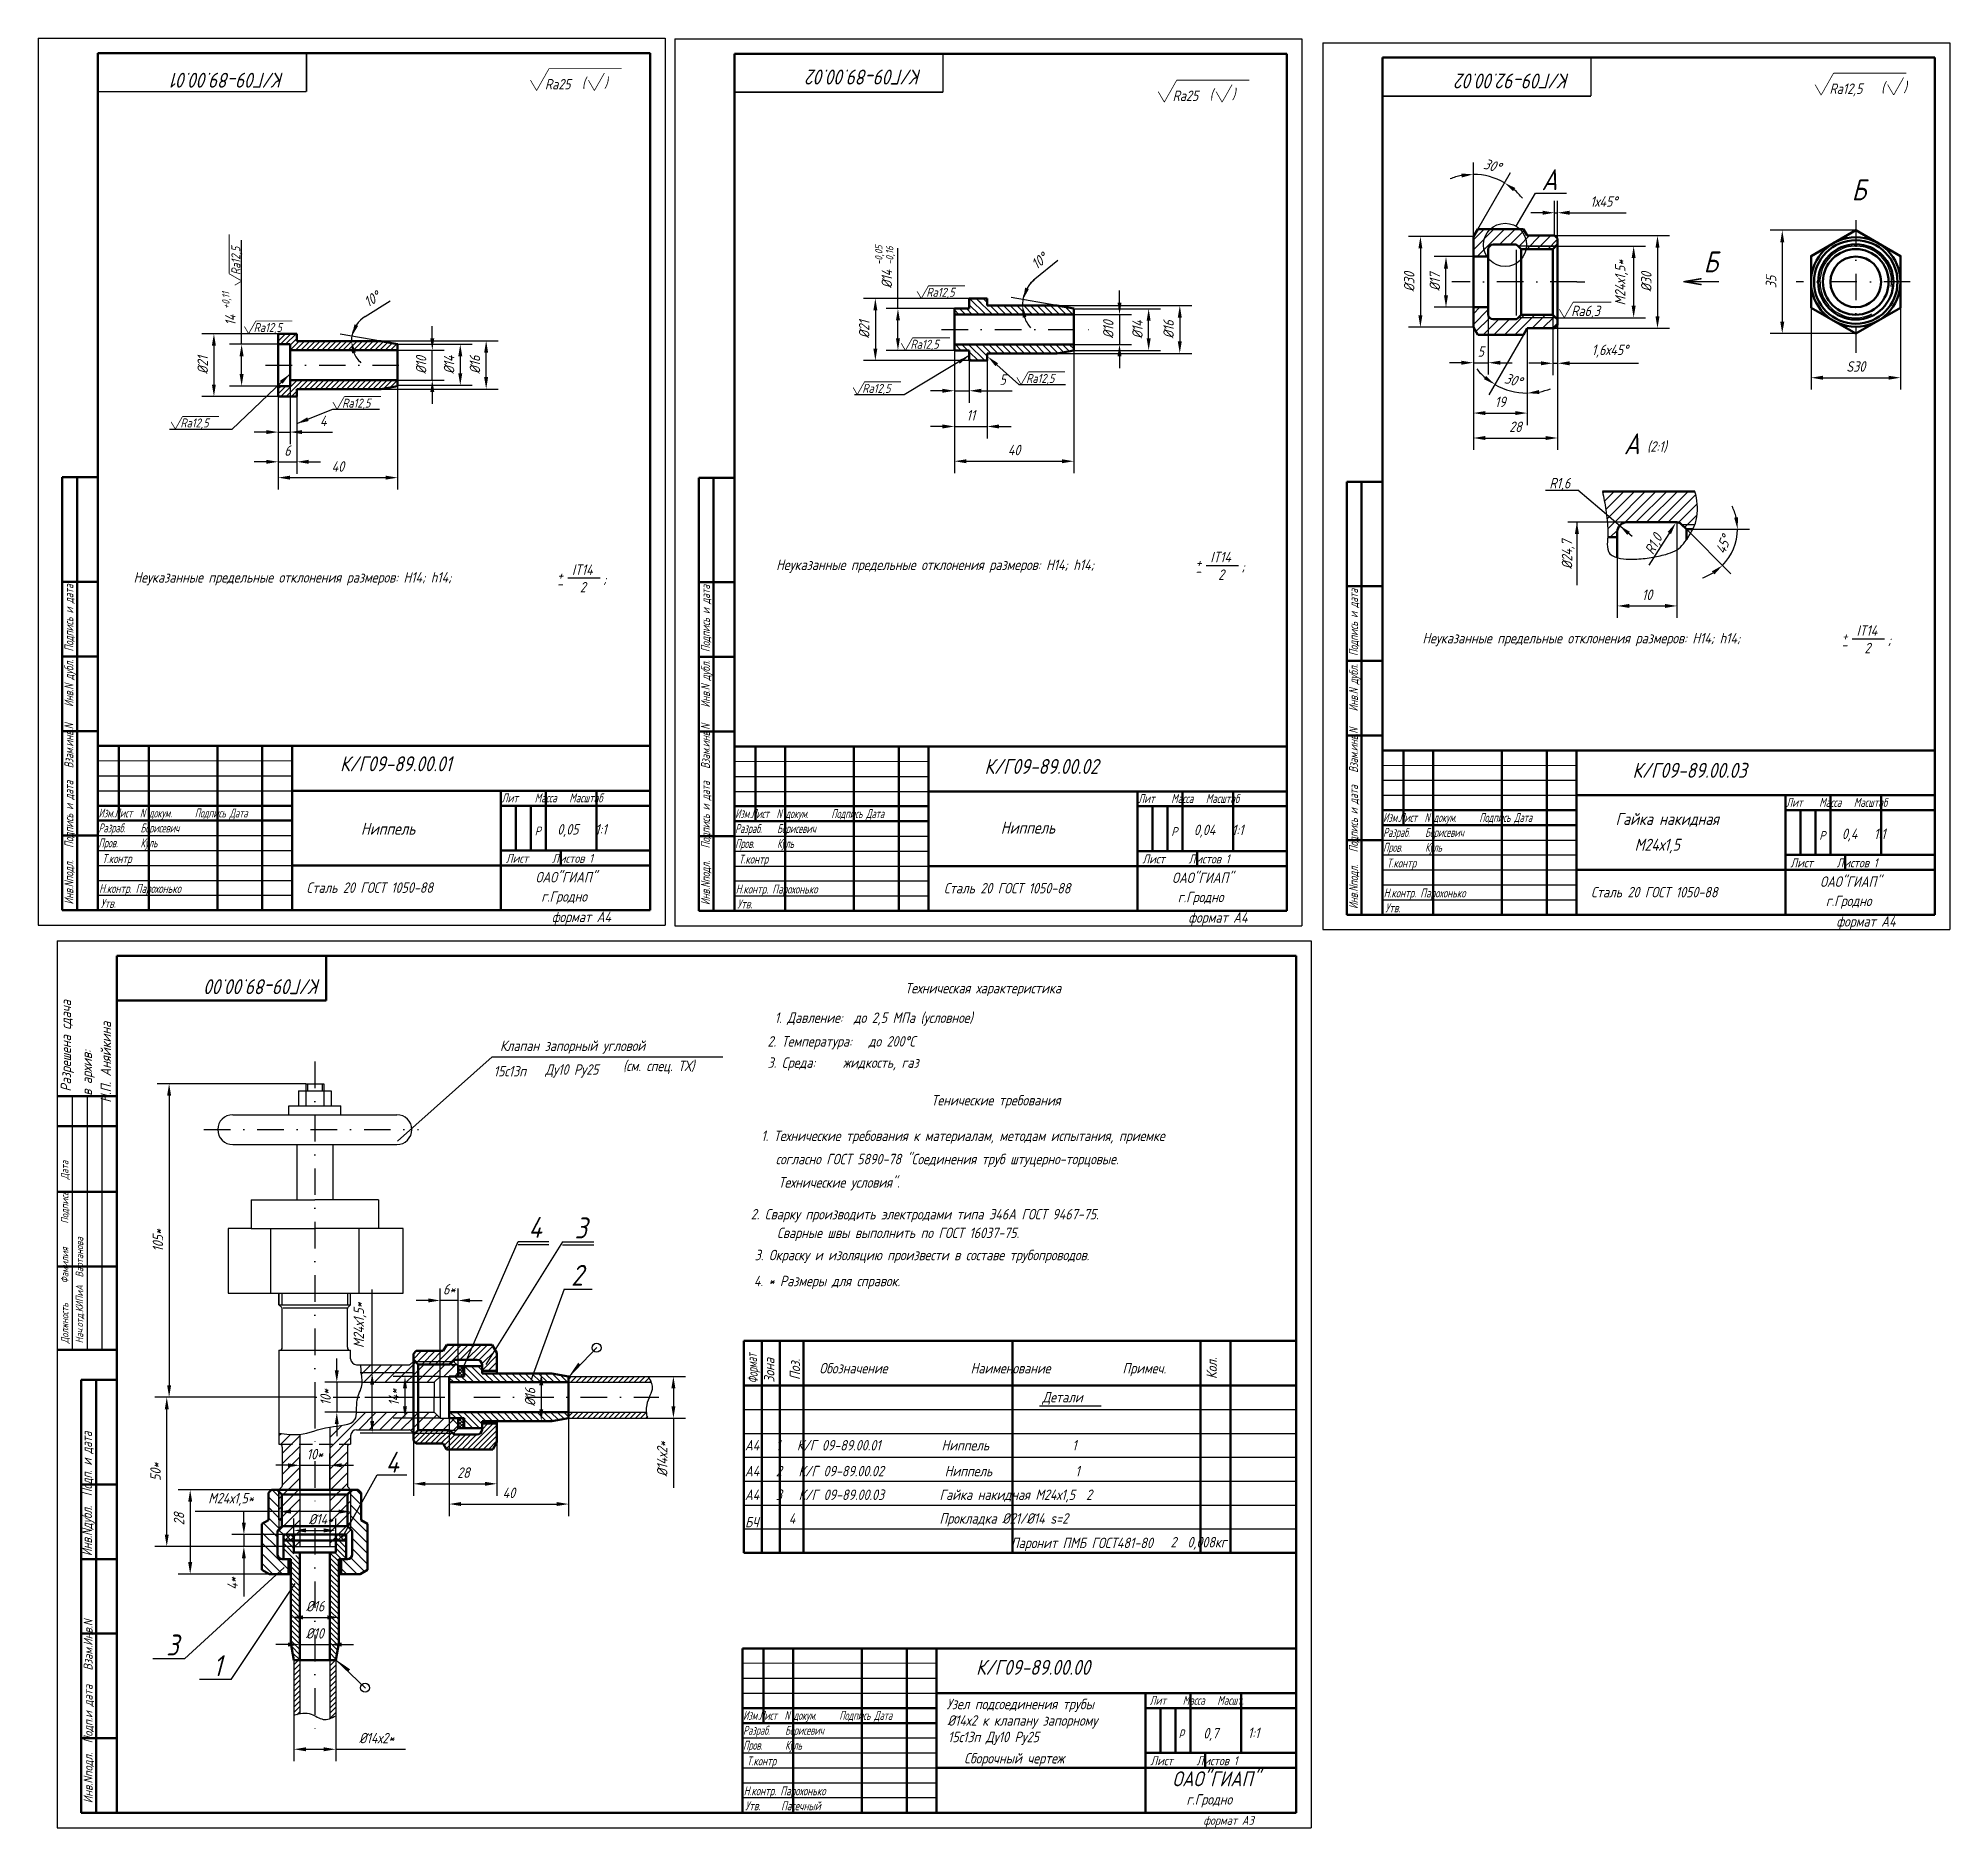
# Model space of a CAD drawing. Header units: inches. Extents: x 326 to 966, y 2319 to 2918.
import ezdxf

# ---------------------------------------------------------------- set-up
doc = ezdxf.new("R2010")
doc.units = ezdxf.units.IN
doc.header["$LTSCALE"] = 0.7
doc.header["$MEASUREMENT"] = 0
doc.linetypes.add('DASHDOT', pattern=[25.4, 12.7, -6.35, 0, -6.35])
doc.linetypes.add('HIDDEN', pattern=[9.525, 6.35, -3.175])
doc.styles.add('ROMANC', font='romanc', dxfattribs={"width": 0.8, "oblique": 15, "height": 3.5})
doc.styles.get("Standard").update_dxf_attribs({"font": 'romand.shx', "width": 0.8, "oblique": 15, "height": 3.5})
doc.dimstyles.get("Standard").update_dxf_attribs({"dimtxt": 3.5, "dimasz": 4, "dimexe": 4, "dimexo": 0, "dimgap": 2, "dimtad": 1, "dimdec": 0, "dimdsep": 46, "dimtxsty": 'Standard', "dimcen": 0.09, "dimadec": 0, "dimazin": 0, "dimtfac": 1, "dimtdec": 0, "dimtmove": 0, "dimatfit": 3, "dimfxl": 0, "dimtolj": 1, "dimtzin": 0, "dimlwd": 25, "dimlwe": 25, "dimarcsym": 0})

msp = doc.modelspace()

# ---------------------------------------------------------------- texts
at = {"style": 'ROMANC', "oblique": 15, "width": 0.8}
for s, p in [('(', (508, 2901.7)), (')', (515.49, 2901.83)), ('(', (718.26, 2897.84)), (')', (725.75, 2897.97)), ('(', (943.19, 2900.2)), (')', (950.68, 2900.33))]:
    msp.add_text(s, height=3.5, dxfattribs=at).set_placement(p)
at = {"lineweight": 25, "oblique": 15, "width": 0.8}
for s, p in [('Зона', (572.48, 2468.2)), ('Поз.', (581.05, 2469.1)), ('Кол.', (720.68, 2469.42))]:
    msp.add_text(s, height=3.5, rotation=90, dxfattribs=at).set_placement(p)
msp.add_text('1:1', height=3.5, dxfattribs=at).set_placement((731.04, 2349.18))
at = {"lineweight": 35, "char_height": 5, "attachment_point": 1, "rotation": 180}
for s, insert, width in [('К/Г09-89.00.01 ', (408.25, 2901.84), 116.2188), ('К/Г09-89.00.02 ', (621.84, 2902.9), 116.2188), ('К/Г09-92.00.02 ', (838.89, 2901.59), 116.2188), ('\\pt20,30,45;К/Г09-89.00.00 ', (420.61, 2598.29), 94.794)]:
    msp.add_mtext(s, dxfattribs=dict(at, insert=insert, width=width))
at = {"lineweight": 25, "attachment_point": 1}
for s, insert, char_height, width in [('Ra25', (495.6, 2904.75), 3.5, 29.1251), ('Ra25', (705.85, 2900.89), 3.5, 29.1251), ('Ra12,5', (925.86, 2903.25), 3.5, 29.1251), ('Ra12,5', (623.35, 2834.82), 3, 25.3892), ('Ra6,3', (839.36, 2828.84), 3.5, 29.1251), ('Ra12,5', (398.05, 2823.03), 3, 25.3892), ('Ra12,5', (618.04, 2817.42), 3, 25.3892), ('Ra12,5', (656.79, 2805.97), 3, 25.3892), ('Ra12,5', (601.91, 2802.64), 3, 25.3892), ('Ra12,5', (427.69, 2797.71), 3, 25.3892), ('Ra12,5', (373.5, 2791.08), 3, 25.3892), ('(2:1)', (864.76, 2783.41), 3.5, 42.5298), ('R1,6', (832.06, 2771.17), 3.5, 34.7971), ('IT14', (504.68, 2742.19), 3.5, 19.7907), ('Неуказанные предельные отклонения размеров: H14; h14; ', (573.06, 2743.82), 3.5, 158.004), ('+', (713.55, 2744.59), 3.5, 4.3989), ('IT14', (718.5, 2746.41), 3.5, 19.7907), ('2', (721.11, 2740.53), 3.5, 17.1446), (';', (728.93, 2743.25), 3.5, 9.0235), (' Неуказанные предельные отклонения размеров: H14; h14; ', (355.97, 2739.61), 3.5, 158.004), ('-', (499.51, 2737.44), 3.5, 6.6548), ('+', (499.73, 2740.38), 3.5, 4.3989), ('2', (507.29, 2736.32), 3.5, 17.1446), (';', (515.12, 2739.04), 3.5, 9.0235), ('-', (713.32, 2741.66), 3.5, 6.6548), ('IT14', (934.96, 2721.82), 3.5, 19.7907), ('Неуказанные предельные отклонения размеров: H14; h14; ', (789.52, 2719.24), 3.5, 158.004), ('-', (929.78, 2717.07), 3.5, 6.6548), ('+', (930.01, 2720.01), 3.5, 4.3989), ('2', (937.57, 2715.95), 3.5, 17.1446), (';', (945.4, 2718.67), 3.5, 9.0235), ('{\\W0.7;Лит    Масса   Масштаб}', (481.09, 2665.51), 3, 48.3624), ('{\\W0.7;Лит    Масса   Масштаб}', (694.31, 2665.31), 3, 48.3624), ('{\\W0.7;Лит    Масса   Масштаб}', (911.35, 2664.01), 3, 48.3624), ('{\\W0.6; Изм.Лист  N докум.      Подпись Дата\\P Разраб.    Борисевич\\P Пров.      Куль}', (344.81, 2660.45), 3, 75.9719), ('{\\W0.6; Изм.Лист  N докум.      Подпись Дата\\P Разраб.    Борисевич\\P Пров.      Куль}', (558.03, 2660.25), 3, 75.9719), ('{\\W0.6; Изм.Лист  N докум.      Подпись Дата\\P Разраб.    Борисевич\\P Пров.      Куль}', (775.08, 2658.95), 3, 75.9719), ('Р', (492.17, 2654.43), 3, 4.7355), ('0,05   1:1', (499.74, 2655.23), 3.5, 30.5998), ('Р', (705.39, 2654.24), 3, 4.7355), ('0,04   1:1', (712.96, 2655.04), 3.5, 30.5998), ('Р', (922.44, 2652.93), 3, 4.7355), ('0,4   1:1', (930.01, 2653.73), 3.5, 30.5998), ('{\\W0.7;Т.контр}', (347.32, 2645.19), 3, 65.7648), ('Лист     Листов 1', (482.5, 2645.26), 3, 49.4707), ('{\\W0.7;Т.контр}', (560.54, 2645), 3, 65.7648), ('Лист     Листов 1', (695.72, 2645.07), 3, 49.4707), ('{\\W0.7;Т.контр}', (777.59, 2643.69), 3, 65.7648), ('Лист     Листов 1', (912.77, 2643.76), 3, 49.4707), ('{\\W0.7; Н.контр. Парохонько}', (344.87, 2635.18), 3, 40.546), ('Сталь 20 ГОСТ 1050-88', (415.74, 2635.71), 3.5, 67.3789), ('г.Гродно', (494.39, 2632.77), 3.5, 35.0627), ('{\\W0.7; Н.контр. Парохонько}', (558.09, 2634.98), 3, 40.546), ('Сталь 20 ГОСТ 1050-88', (629.25, 2635.52), 3.5, 67.3789), ('г.Гродно', (707.6, 2632.58), 3.5, 35.0627), ('{\\W0.7; Н.контр. Парохонько}', (775.14, 2633.68), 3, 40.546), ('Сталь 20 ГОСТ 1050-88', (846.01, 2634.21), 3.5, 67.3789), ('{\\W0.7;Утв.     }', (346.81, 2630.19), 3, 39.2217), ('формат А4', (497.91, 2625.91), 3.5, 32.7454), ('{\\W0.7;Утв.     }', (560.03, 2629.99), 3, 39.2217), ('формат А4', (711.13, 2625.72), 3.5, 32.7454), ('{\\W0.7;Утв.     }', (777.08, 2628.69), 3, 39.2217), ('г.Гродно', (924.65, 2631.27), 3.5, 35.0627), ('формат А4', (928.18, 2624.41), 3.5, 32.7454), ('1. Давление:  до 2,5 МПа (условное)', (572.57, 2592.16), 3.5, 144.1261), ('2. Температура:   до 200%%DС', (570.16, 2584.24), 3.5, 116.5422), ('3. Среда:     жидкость, газ ', (570.16, 2577.11), 3.5, 121.0246), ('1. Технические требования к материалам, методам испытания, приемке ', (568.06, 2552.61), 3.5, 177.1895), (' согласно ГОСТ 5890-78 "Соединения труб штуцерно-торцовые.', (571.07, 2544.82), 3.5, 228.4083), ('Технические условия".', (573.81, 2537), 3.5, 203.9525), (' 2. Сварку производить электродами типа Э46А ГОСТ 9467-75.', (562.69, 2526.35), 3.5, 193.0074), ('Сварные швы выполнить по ГОСТ 16037-75.', (573.35, 2520.1), 3.5, 152.7503), ('3. Окраску и изоляцию произвести в составе трубопроводов.', (565.85, 2512.68), 3.5, 159.0384), ('4. * Размеры для справок.', (565.57, 2503.98), 3.5, 187.0406), (' Обозначение               Наименование             Примеч.', (585.68, 2474.78), 3.5, 160.8509), ('А4   1   К/Г 09-89.00.01           Ниппель               1', (562.58, 2448.97), 3.5, 191.907), ('А4   2   К/Г 09-89.00.02           Ниппель               1', (562.58, 2440.34), 3.5, 191.907), ('А4   3   К/Г 09-89.00.03          Гайка накидная М24х1,5  2', (562.58, 2432.41), 3.5, 191.907), ('4                          Прокладка %%C21/%%C14 s=2  ', (577.3, 2424.48), 3.5, 187.0406), (' Паронит ПМБ ГОСТ481-80', (649.82, 2416.28), 3.5, 101.7791), ('             2  0,008кг', (680.98, 2416.53), 3.5, 101.7791), ('{\\W0.7;Лит    Масса   Масшт.}', (698.15, 2363.32), 3, 48.3624), ('{\\W0.6; Изм.Лист  N докум.      Подпись Дата\\P Разраб.    Борисевич\\P Пров.      Куль}', (560.71, 2358.27), 3, 75.9719), ('р', (708.07, 2352.95), 3, 4.7355), ('{\\W0.7;Т.контр}', (563.22, 2343.01), 3, 65.7648), ('Лист     Листов 1', (698.4, 2343.08), 3, 49.4707), ('{\\W0.7; Н.контр. Парохонько}', (560.78, 2332.99), 3, 40.546), ('{\\W0.7;Утв.     Пасечный}', (562.71, 2328), 3, 39.2217), ('г.Гродно', (710.49, 2330.39), 3.5, 35.0627)]:
    msp.add_mtext(s, dxfattribs=dict(at, insert=insert, char_height=char_height, width=width))
at = {"lineweight": 35}
for s, insert, char_height, width, attachment_point in [('А', (829.44, 2874.52), 7, 25.8231, 1), ('Б', (938.1, 2871.14), 7, 25.8231, 3), ('Б', (888.49, 2847.02), 7, 25.8231, 3), ('А', (857.01, 2786.09), 7, 25.8231, 1), ('К/Г09-89.00.01', (426.98, 2677.93), 5, 116.2188, 1), ('К/Г09-89.00.02', (642.84, 2677.04), 5, 116.2188, 1), ('К/Г09-89.00.03', (859.89, 2675.74), 5, 116.2188, 1), ('ОАО"ГИАП"', (492.47, 2639.22), 3.5, 36.171, 1), ('ОАО"ГИАП"', (705.69, 2639.02), 3.5, 36.171, 1), ('ОАО"ГИАП"', (922.74, 2637.72), 3.5, 36.171, 1), ('Техническая характеристика', (616.25, 2602.07), 3.5, 128.6102, 1), ('Тенические требования', (625.03, 2564.51), 3.5, 150.4338, 1), ('4', (490.1, 2523.69), 7, 25.8231, 1), ('3', (505.55, 2523.5), 7, 25.8231, 1), ('2', (504.39, 2507.65), 7, 25.8231, 1), ('4', (442.22, 2445.05), 7, 25.8231, 1), ('3', (368.77, 2383.84), 7, 25.8231, 1), ('1', (384.44, 2376.92), 7, 25.8231, 1), ('К/Г09-89.00.00  ', (640.01, 2375.36), 5, 116.2188, 1), ('Узел подсоединения трубы', (630.13, 2362.33), 3.5, 78.8344, 1), ('%%C14х2 к клапану запорному ', (630.43, 2356.82), 3.5, 104.0344, 1), ('Сборочный чертеж', (636.03, 2344.16), 3.5, 78.8344, 1), ('ОАО"ГИАП"', (705.78, 2338.03), 5, 36.171, 1), ('формат А3', (716.17, 2323.12), 3, 35.0523, 1)]:
    msp.add_mtext(s, dxfattribs=dict(at, insert=insert, char_height=char_height, width=width, attachment_point=attachment_point))
at = {"lineweight": 25, "attachment_point": 1}
for s, insert, char_height, width, rotation in [('-0,05', (606.17, 2842.51), 2.5, 14.2705, 90), ('Ra12,5', (390.57, 2839.13), 3, 25.3892, 90), ('-0,16', (609.8, 2842.56), 2.5, 14.2705, 90), ('+0,11', (387.47, 2827.76), 2.5, 14.2705, 90), ('%%C24,7', (836.2, 2740.63), 3.5, 50.5136, 90), ('R1,0', (863.77, 2746.77), 3.5, 15.6747, 62.64339), ('{\\W0.7; Инв.Nподл.   Подпись и дата   Взам.инв.N    Инв.N дубл.  Подпись и дата}', (334.65, 2626.92), 3, 144.2887, 90), ('{\\W0.7; Инв.Nподл.   Подпись и дата   Взам.инв.N    Инв.N дубл.  Подпись и дата}', (547.87, 2626.72), 3, 144.2887, 90), ('{\\W0.7; Инв.Nподл.   Подпись и дата   Взам.инв.N    Инв.N дубл.  Подпись и дата}', (764.92, 2625.42), 3, 144.2887, 90), ('\\pt77.5;Должность     Фамилия      Подпись   Дата', (333.49, 2481.36), 2.5, 97.8542, 90), ('\\pt77.5;Нач.отд.КИПиА  Вартанова      ', (338.45, 2481.36), 2.5, 97.8542, 90), ('{\\W0.6;Формат}', (563.59, 2467.8), 3.5, 24.1201, 93.2058), ('{\\W0.7;Инв.Nдубл.  Подп. и дата}', (340.39, 2410.12), 3.5, 77.5476, 90), ('Инв.Nподл.  Подп.и дата   Взам.Инв.N', (341.09, 2327.35), 3, 110.8753, 90)]:
    msp.add_mtext(s, dxfattribs=dict(at, insert=insert, char_height=char_height, width=width, rotation=rotation))
at = {"linetype": 'Continuous', "lineweight": 25, "char_height": 3.5, "attachment_point": 5}
for s, insert in [('19', (815.61, 2796.63)), ('\\A1;40', (483.53, 2431.29)), ('\\A1;%%C14*', (420.54, 2422.46))]:
    msp.add_mtext(s, dxfattribs=dict(at, insert=insert))
at = {"lineweight": 30, "char_height": 4, "width": 61.9449, "attachment_point": 1}
for s, insert in [('Гайка накидная', (854.24, 2658.95)), ('Ниппель', (433.99, 2655.67)), ('Ниппель', (648.3, 2656.04)), (' М24х1,5', (858.49, 2650.33))]:
    msp.add_mtext(s, dxfattribs=dict(at, insert=insert))
at = {"linetype": 'Continuous', "lineweight": 25, "char_height": 3.5, "width": 89.2901, "attachment_point": 1, "rotation": 90}
for s, insert in [('Разрешена сдача ', (333.41, 2565.65)), ('    Н.П. Аняйкина ', (346.79, 2554.52)), (' в архив:     ', (340.4, 2562.44))]:
    msp.add_mtext(s, dxfattribs=dict(at, insert=insert))
at = {"linetype": 'Continuous', "lineweight": 25, "char_height": 3.5, "attachment_point": 1}
for s, insert, width in [('Клапан запорный угловой ', (480.58, 2582.77), 76.9103), ('15с13п', (478.45, 2574.23), 22.692), (' Ду10 Ру25', (493.87, 2574.8), 49.3465), ('(см. спец. ТХ)', (521.75, 2576), 57.0477), ('Детали', (662.24, 2465.07), 31.4406), ('БЧ', (562.63, 2423.26), 8.9709), ('0,7', (716.12, 2352.54), 9.2688)]:
    msp.add_mtext(s, dxfattribs=dict(at, insert=insert, width=width))
at = {"linetype": 'Continuous', "lineweight": 35, "insert": (630.61, 2351.29), "char_height": 3.5, "width": 49.3465, "attachment_point": 1}
msp.add_mtext('15с13п Ду10 Ру25', dxfattribs=at)

# ---------------------------------------------------------------- blocks, each defined once
blk = doc.blocks.new('*D103')
at = {"color": 0, "lineweight": 25}
for p, q in [((378.64, 2463.31), (364.94, 2463.31)), ((368.94, 2417.31), (368.94, 2459.31)), ((378.64, 2413.31), (364.94, 2413.31))]:
    blk.add_line(p, q, dxfattribs=at)
for points in [[(368.28, 2459.31), (369.61, 2459.31), (368.94, 2463.31)], [(368.28, 2417.31), (369.61, 2417.31), (368.94, 2413.31)]]:
    blk.add_solid(points, dxfattribs=at)
at = {"layer": 'DEFPOINTS', "color": 0, "lineweight": 25}
for p in [(368.94, 2463.31), (378.64, 2463.31), (378.64, 2413.31)]:
    blk.add_point(p, dxfattribs=at)
at = {"color": 0, "lineweight": 25, "insert": (365.19, 2438.31), "char_height": 3.5, "attachment_point": 5, "rotation": 90}
blk.add_mtext('\\A1;50*', dxfattribs=at)
blk = doc.blocks.new('*D104')
at = {"color": 0, "lineweight": 25}
for p, q in [((415.53, 2568.31), (365.73, 2568.31)), ((369.73, 2564.31), (369.73, 2467.31)), ((418.53, 2463.31), (365.73, 2463.31))]:
    blk.add_line(p, q, dxfattribs=at)
for points in [[(369.07, 2564.31), (370.4, 2564.31), (369.73, 2568.31)], [(369.07, 2467.31), (370.4, 2467.31), (369.73, 2463.31)]]:
    blk.add_solid(points, dxfattribs=at)
at = {"layer": 'DEFPOINTS', "color": 0, "lineweight": 25}
for p in [(415.53, 2568.31), (369.73, 2463.31), (418.53, 2463.31)]:
    blk.add_point(p, dxfattribs=at)
at = {"color": 0, "lineweight": 25, "insert": (365.98, 2515.81), "char_height": 3.5, "attachment_point": 5, "rotation": 90}
blk.add_mtext('\\A1;105*', dxfattribs=at)
blk = doc.blocks.new('*X100')
at = {"color": 0}
for p, q in [((651.68, 743.73), (652.82, 744.87)), ((653.56, 742.87), (651.68, 744.75)), ((652.44, 742.87), (651.68, 743.63)), ((651.94, 742.87), (653.94, 744.87)), ((654.68, 742.87), (652.68, 744.87)), ((653.07, 742.87), (655.07, 744.87)), ((655.08, 743.59), (653.8, 744.87)), ((654.19, 742.87), (655.08, 743.76)), ((655.08, 744.72), (654.93, 744.87)), ((669.08, 744.29), (669.66, 744.87)), ((669.08, 743.17), (670.78, 744.87)), ((670.4, 742.87), (669.08, 744.19)), ((669.28, 742.87), (669.08, 743.07)), ((671.52, 742.87), (669.52, 744.87)), ((669.91, 742.87), (671.91, 744.87)), ((672.48, 743.03), (670.64, 744.87)), ((671.03, 742.87), (672.48, 744.32)), ((672.48, 744.16), (671.77, 744.87)), ((672.15, 742.87), (672.48, 743.2))]:
    blk.add_line(p, q, dxfattribs=at)
blk = doc.blocks.new('*X101')
at = {"color": 0}
for p, q in [((674.08, 753.78), (673.08, 754.78)), ((674.08, 751.54), (673.08, 752.54)), ((674.08, 749.29), (673.08, 750.29)), ((674.08, 747.05), (673.08, 748.05))]:
    blk.add_line(p, q, dxfattribs=at)
blk = doc.blocks.new('*D116')
at = {"color": 0, "linetype": 'Continuous', "lineweight": 25}
for p, q in [((498, 2471.29), (490.38, 2471.29)), ((494.38, 2467.29), (494.38, 2459.31)), ((497.87, 2455.31), (490.38, 2455.31))]:
    blk.add_line(p, q, dxfattribs=at)
for points in [[(493.72, 2467.29), (495.05, 2467.29), (494.38, 2471.29)], [(493.72, 2459.31), (495.05, 2459.31), (494.38, 2455.31)]]:
    blk.add_solid(points, dxfattribs=at)
at = {"layer": 'DEFPOINTS', "color": 0, "linetype": 'Continuous', "lineweight": 25}
for p in [(498, 2471.29), (494.38, 2455.31), (497.87, 2455.31)]:
    blk.add_point(p, dxfattribs=at)
at = {"color": 0, "linetype": 'Continuous', "lineweight": 25, "insert": (490.63, 2463.3), "char_height": 3.5, "attachment_point": 5, "rotation": 90}
blk.add_mtext('\\A1;%%C16', dxfattribs=at)
blk = doc.blocks.new('*D105')
at = {"color": 0, "linetype": 'Continuous', "lineweight": 25}
for p, q in [((411.53, 2356.8), (411.53, 2341.43)), ((425.53, 2356.64), (425.53, 2341.43)), ((415.53, 2345.43), (421.53, 2345.43)), ((425.53, 2345.43), (448.91, 2345.43))]:
    blk.add_line(p, q, dxfattribs=at)
for points in [[(415.53, 2346.09), (415.53, 2344.76), (411.53, 2345.43)], [(421.53, 2346.09), (421.53, 2344.76), (425.53, 2345.43)]]:
    blk.add_solid(points, dxfattribs=at)
at = {"layer": 'DEFPOINTS', "color": 0, "linetype": 'Continuous', "lineweight": 25}
for p in [(411.53, 2356.8), (425.53, 2356.64), (425.53, 2345.43)]:
    blk.add_point(p, dxfattribs=at)
at = {"color": 0, "linetype": 'Continuous', "lineweight": 25, "insert": (439.22, 2349.18), "char_height": 3.5, "attachment_point": 5}
blk.add_mtext('\\A1;%%C14х2*', dxfattribs=at)
blk = doc.blocks.new('*D106')
at = {"color": 0, "linetype": 'Continuous', "lineweight": 25}
for p, q in [((530.13, 2470.31), (542.64, 2470.31)), ((538.64, 2466.31), (538.64, 2460.31)), ((529.96, 2456.31), (542.64, 2456.31)), ((538.64, 2456.31), (538.64, 2432.93))]:
    blk.add_line(p, q, dxfattribs=at)
for points in [[(537.97, 2466.31), (539.31, 2466.31), (538.64, 2470.31)], [(537.97, 2460.31), (539.31, 2460.31), (538.64, 2456.31)]]:
    blk.add_solid(points, dxfattribs=at)
at = {"layer": 'DEFPOINTS', "color": 0, "linetype": 'Continuous', "lineweight": 25}
for p in [(530.13, 2470.31), (529.96, 2456.31), (538.64, 2456.31)]:
    blk.add_point(p, dxfattribs=at)
at = {"color": 0, "linetype": 'Continuous', "lineweight": 25, "insert": (534.89, 2442.62), "char_height": 3.5, "attachment_point": 5, "rotation": 90}
blk.add_mtext('\\A1;%%C14х2*', dxfattribs=at)
blk = doc.blocks.new('*D107')
at = {"color": 0, "linetype": 'Continuous', "lineweight": 25}
for p, q in [((410.53, 2404.09), (410.53, 2385.59)), ((426.72, 2400.31), (426.72, 2385.59)), ((414.53, 2389.59), (422.72, 2389.59))]:
    blk.add_line(p, q, dxfattribs=at)
for points in [[(414.53, 2390.25), (414.53, 2388.92), (410.53, 2389.59)], [(422.72, 2390.25), (422.72, 2388.92), (426.72, 2389.59)]]:
    blk.add_solid(points, dxfattribs=at)
at = {"layer": 'DEFPOINTS', "color": 0, "linetype": 'Continuous', "lineweight": 25}
for p in [(410.53, 2404.09), (426.72, 2400.31), (426.72, 2389.59)]:
    blk.add_point(p, dxfattribs=at)
at = {"color": 0, "linetype": 'Continuous', "lineweight": 25, "insert": (418.63, 2393.34), "char_height": 3.5, "attachment_point": 5}
blk.add_mtext('\\A1;%%C16', dxfattribs=at)
blk = doc.blocks.new('*D108')
at = {"color": 0, "linetype": 'Continuous', "lineweight": 25}
for p, q in [((394.77, 2421.31), (394.77, 2425.31)), ((411.53, 2417.31), (390.77, 2417.31)), ((394.77, 2417.31), (394.77, 2413.31)), ((411.53, 2413.31), (390.77, 2413.31)), ((394.77, 2409.31), (394.77, 2396.55))]:
    blk.add_line(p, q, dxfattribs=at)
for points in [[(394.1, 2421.31), (395.43, 2421.31), (394.77, 2417.31)], [(394.1, 2409.31), (395.43, 2409.31), (394.77, 2413.31)]]:
    blk.add_solid(points, dxfattribs=at)
at = {"layer": 'DEFPOINTS', "color": 0, "linetype": 'Continuous', "lineweight": 25}
for p in [(394.77, 2417.31), (411.53, 2417.31), (411.53, 2413.31)]:
    blk.add_point(p, dxfattribs=at)
at = {"color": 0, "linetype": 'Continuous', "lineweight": 25, "insert": (391.02, 2400.93), "char_height": 3.5, "attachment_point": 5, "rotation": 90}
blk.add_mtext('\\A1;4*', dxfattribs=at)
blk = doc.blocks.new('*D109')
at = {"color": 0, "linetype": 'Continuous', "lineweight": 25}
for p, q in [((418.53, 2432.31), (372.79, 2432.31)), ((376.79, 2428.31), (376.79, 2408.09)), ((403.33, 2404.09), (372.79, 2404.09))]:
    blk.add_line(p, q, dxfattribs=at)
for points in [[(376.12, 2428.31), (377.46, 2428.31), (376.79, 2432.31)], [(376.12, 2408.09), (377.46, 2408.09), (376.79, 2404.09)]]:
    blk.add_solid(points, dxfattribs=at)
at = {"layer": 'DEFPOINTS', "color": 0, "linetype": 'Continuous', "lineweight": 25}
for p in [(418.53, 2432.31), (376.79, 2404.09), (403.33, 2404.09)]:
    blk.add_point(p, dxfattribs=at)
at = {"color": 0, "linetype": 'Continuous', "lineweight": 25, "insert": (373.04, 2422.55), "char_height": 3.5, "attachment_point": 5, "rotation": 90}
blk.add_mtext('\\A1;28', dxfattribs=at)
blk = doc.blocks.new('*D110')
at = {"color": 0, "linetype": 'Continuous', "lineweight": 25}
for p, q in [((406.53, 2431.71), (406.53, 2421.01)), ((430.53, 2431.71), (430.53, 2421.01)), ((406.53, 2425.01), (378.48, 2425.01)), ((426.53, 2425.01), (410.53, 2425.01))]:
    blk.add_line(p, q, dxfattribs=at)
for points in [[(410.53, 2425.68), (410.53, 2424.34), (406.53, 2425.01)], [(426.53, 2425.68), (426.53, 2424.34), (430.53, 2425.01)]]:
    blk.add_solid(points, dxfattribs=at)
at = {"layer": 'DEFPOINTS', "color": 0, "linetype": 'Continuous', "lineweight": 25}
for p in [(406.53, 2431.71), (430.53, 2431.71), (430.53, 2425.01)]:
    blk.add_point(p, dxfattribs=at)
at = {"color": 0, "linetype": 'Continuous', "lineweight": 25, "insert": (390.44, 2429.09), "char_height": 3.5, "attachment_point": 5}
blk.add_mtext('\\A1;М24х1,5*', dxfattribs=at)
blk = doc.blocks.new('*D111')
at = {"color": 0, "linetype": 'Continuous', "lineweight": 25}
for p, q in [((460.53, 2470.31), (460.53, 2499.72)), ((466.53, 2470.31), (466.53, 2499.72)), ((456.53, 2495.72), (452.53, 2495.72)), ((466.53, 2495.72), (460.53, 2495.72)), ((470.53, 2495.72), (474.53, 2495.72))]:
    blk.add_line(p, q, dxfattribs=at)
for points in [[(456.53, 2496.39), (456.53, 2495.06), (460.53, 2495.72)], [(470.53, 2496.39), (470.53, 2495.06), (466.53, 2495.72)]]:
    blk.add_solid(points, dxfattribs=at)
at = {"layer": 'DEFPOINTS', "color": 0, "linetype": 'Continuous', "lineweight": 25}
for p in [(460.53, 2495.72), (460.53, 2470.31), (466.53, 2470.31)]:
    blk.add_point(p, dxfattribs=at)
at = {"color": 0, "linetype": 'Continuous', "lineweight": 25, "insert": (463.53, 2499.47), "char_height": 3.5, "attachment_point": 5}
blk.add_mtext('\\A1;6*', dxfattribs=at)
blk = doc.blocks.new('*D102')
at = {"color": 0, "linetype": 'Continuous', "lineweight": 25}
for p, q in [((437.74, 2471.47), (437.74, 2499.38)), ((451.53, 2471.47), (433.74, 2471.47)), ((437.74, 2455.31), (437.74, 2467.47)), ((451.53, 2451.31), (433.74, 2451.31))]:
    blk.add_line(p, q, dxfattribs=at)
for points in [[(437.08, 2467.47), (438.41, 2467.47), (437.74, 2471.47)], [(437.08, 2455.31), (438.41, 2455.31), (437.74, 2451.31)]]:
    blk.add_solid(points, dxfattribs=at)
at = {"layer": 'DEFPOINTS', "color": 0, "linetype": 'Continuous', "lineweight": 25}
for p in [(437.74, 2471.47), (451.53, 2471.47), (451.53, 2451.31)]:
    blk.add_point(p, dxfattribs=at)
at = {"color": 0, "linetype": 'Continuous', "lineweight": 25, "insert": (433.66, 2487.43), "char_height": 3.5, "attachment_point": 5, "rotation": 90}
blk.add_mtext('\\A1;М24х1,5*', dxfattribs=at)
blk = doc.blocks.new('*D112')
at = {"color": 0, "linetype": 'Continuous', "lineweight": 25}
for p, q in [((460.53, 2470.31), (444.73, 2470.31)), ((448.73, 2466.31), (448.73, 2460.31)), ((460.53, 2456.31), (444.73, 2456.31))]:
    blk.add_line(p, q, dxfattribs=at)
for points in [[(448.07, 2466.31), (449.4, 2466.31), (448.73, 2470.31)], [(448.07, 2460.31), (449.4, 2460.31), (448.73, 2456.31)]]:
    blk.add_solid(points, dxfattribs=at)
at = {"layer": 'DEFPOINTS', "color": 0, "linetype": 'Continuous', "lineweight": 25}
for p in [(460.53, 2470.31), (448.73, 2456.31), (460.53, 2456.31)]:
    blk.add_point(p, dxfattribs=at)
at = {"color": 0, "linetype": 'Continuous', "lineweight": 25, "insert": (444.98, 2463.31), "char_height": 3.5, "attachment_point": 5, "rotation": 90}
blk.add_mtext('\\A1;14*', dxfattribs=at)
blk = doc.blocks.new('*D113')
at = {"color": 0, "linetype": 'Continuous', "lineweight": 25}
for p, q in [((409.53, 2440.51), (405.53, 2440.51)), ((413.53, 2432.31), (413.53, 2444.51)), ((413.53, 2440.51), (423.53, 2440.51)), ((423.53, 2432.31), (423.53, 2444.51)), ((427.53, 2440.51), (431.53, 2440.51))]:
    blk.add_line(p, q, dxfattribs=at)
for points in [[(409.53, 2441.18), (409.53, 2439.85), (413.53, 2440.51)], [(427.53, 2441.18), (427.53, 2439.85), (423.53, 2440.51)]]:
    blk.add_solid(points, dxfattribs=at)
at = {"layer": 'DEFPOINTS', "color": 0, "linetype": 'Continuous', "lineweight": 25}
for p in [(423.53, 2440.51), (413.53, 2432.31), (423.53, 2432.31)]:
    blk.add_point(p, dxfattribs=at)
at = {"color": 0, "linetype": 'Continuous', "lineweight": 25, "insert": (418.53, 2444.26), "char_height": 3.5, "attachment_point": 5}
blk.add_mtext('\\A1;10*', dxfattribs=at)
blk = doc.blocks.new('*D114')
at = {"color": 0, "linetype": 'Continuous', "lineweight": 25}
for p, q in [((425.89, 2472.31), (425.89, 2476.31)), ((434.4, 2468.31), (421.89, 2468.31)), ((425.89, 2468.31), (425.89, 2458.31)), ((432.52, 2458.31), (421.89, 2458.31)), ((425.89, 2454.31), (425.89, 2450.31))]:
    blk.add_line(p, q, dxfattribs=at)
for points in [[(425.22, 2472.31), (426.55, 2472.31), (425.89, 2468.31)], [(425.22, 2454.31), (426.55, 2454.31), (425.89, 2458.31)]]:
    blk.add_solid(points, dxfattribs=at)
at = {"layer": 'DEFPOINTS', "color": 0, "linetype": 'Continuous', "lineweight": 25}
for p in [(434.4, 2468.31), (425.89, 2458.31), (432.52, 2458.31)]:
    blk.add_point(p, dxfattribs=at)
at = {"color": 0, "linetype": 'Continuous', "lineweight": 25, "insert": (422.14, 2463.31), "char_height": 3.5, "attachment_point": 5, "rotation": 90}
blk.add_mtext('\\A1;10*', dxfattribs=at)
blk = doc.blocks.new('*D115')
at = {"color": 0, "linetype": 'Continuous', "lineweight": 25}
for p, q in [((413.53, 2375.31), (413.53, 2384.49)), ((423.53, 2375.31), (423.53, 2384.49)), ((409.53, 2380.49), (405.53, 2380.49)), ((413.53, 2380.49), (423.53, 2380.49)), ((427.53, 2380.49), (431.53, 2380.49))]:
    blk.add_line(p, q, dxfattribs=at)
for points in [[(409.53, 2381.16), (409.53, 2379.82), (413.53, 2380.49)], [(427.53, 2381.16), (427.53, 2379.82), (423.53, 2380.49)]]:
    blk.add_solid(points, dxfattribs=at)
at = {"layer": 'DEFPOINTS', "color": 0, "linetype": 'Continuous', "lineweight": 25}
for p in [(423.53, 2380.49), (413.53, 2375.31), (423.53, 2375.31)]:
    blk.add_point(p, dxfattribs=at)
at = {"color": 0, "linetype": 'Continuous', "lineweight": 25, "insert": (418.53, 2384.24), "char_height": 3.5, "attachment_point": 5}
blk.add_mtext('\\A1;%%C10', dxfattribs=at)
blk = doc.blocks.new('*D117')
at = {"color": 0, "linetype": 'Continuous', "lineweight": 25}
for p, q in [((667.21, 2828.86), (712.26, 2828.86)), ((708.26, 2824.86), (708.26, 2816.88)), ((667.09, 2812.88), (712.26, 2812.88))]:
    blk.add_line(p, q, dxfattribs=at)
for points in [[(707.59, 2824.86), (708.92, 2824.86), (708.26, 2828.86)], [(707.59, 2816.88), (708.92, 2816.88), (708.26, 2812.88)]]:
    blk.add_solid(points, dxfattribs=at)
at = {"layer": 'DEFPOINTS', "color": 0, "linetype": 'Continuous', "lineweight": 25}
for p in [(667.21, 2828.86), (667.09, 2812.88), (708.26, 2812.88)]:
    blk.add_point(p, dxfattribs=at)
at = {"color": 0, "linetype": 'Continuous', "lineweight": 25, "insert": (704.51, 2820.87), "char_height": 3.5, "attachment_point": 5, "rotation": 90}
blk.add_mtext('\\A1;%%C16', dxfattribs=at)
blk = doc.blocks.new('*D118')
at = {"color": 0, "linetype": 'Continuous', "lineweight": 25}
for p, q in [((632.75, 2813.88), (632.75, 2772.75)), ((672.75, 2814.34), (672.75, 2772.75)), ((636.75, 2776.75), (668.75, 2776.75))]:
    blk.add_line(p, q, dxfattribs=at)
for points in [[(636.75, 2777.41), (636.75, 2776.08), (632.75, 2776.75)], [(668.75, 2777.41), (668.75, 2776.08), (672.75, 2776.75)]]:
    blk.add_solid(points, dxfattribs=at)
at = {"layer": 'DEFPOINTS', "color": 0, "linetype": 'Continuous', "lineweight": 25}
for p in [(632.75, 2813.88), (672.75, 2814.34), (672.75, 2776.75)]:
    blk.add_point(p, dxfattribs=at)
at = {"color": 0, "linetype": 'Continuous', "lineweight": 25, "insert": (652.75, 2780.5), "char_height": 3.5, "attachment_point": 5}
blk.add_mtext('\\A1;40', dxfattribs=at)
blk = doc.blocks.new('*D119')
at = {"color": 0, "linetype": 'Continuous', "lineweight": 25}
for p, q in [((451.53, 2448.81), (451.53, 2430.32)), ((479.53, 2448.22), (479.53, 2430.32)), ((455.53, 2434.32), (475.53, 2434.32))]:
    blk.add_line(p, q, dxfattribs=at)
for points in [[(455.53, 2434.99), (455.53, 2433.66), (451.53, 2434.32)], [(475.53, 2434.99), (475.53, 2433.66), (479.53, 2434.32)]]:
    blk.add_solid(points, dxfattribs=at)
at = {"layer": 'DEFPOINTS', "color": 0, "linetype": 'Continuous', "lineweight": 25}
for p in [(451.53, 2448.81), (479.53, 2448.22), (479.53, 2434.32)]:
    blk.add_point(p, dxfattribs=at)
at = {"color": 0, "linetype": 'Continuous', "lineweight": 25, "insert": (468.33, 2438.07), "char_height": 3.5, "attachment_point": 5}
blk.add_mtext('\\A1;28', dxfattribs=at)
blk = doc.blocks.new('*D120')
at = {"color": 0, "linetype": 'Continuous', "lineweight": 25}
for p, q in [((637.75, 2831.28), (602.28, 2831.28)), ((606.28, 2827.28), (606.28, 2814.48)), ((637.75, 2810.48), (602.28, 2810.48))]:
    blk.add_line(p, q, dxfattribs=at)
for points in [[(605.62, 2827.28), (606.95, 2827.28), (606.28, 2831.28)], [(605.62, 2814.48), (606.95, 2814.48), (606.28, 2810.48)]]:
    blk.add_solid(points, dxfattribs=at)
at = {"layer": 'DEFPOINTS', "color": 0, "linetype": 'Continuous', "lineweight": 25}
for p in [(637.75, 2831.28), (606.28, 2810.48), (637.75, 2810.48)]:
    blk.add_point(p, dxfattribs=at)
at = {"color": 0, "linetype": 'Continuous', "lineweight": 25, "insert": (602.53, 2820.88), "char_height": 3.5, "attachment_point": 5, "rotation": 90}
blk.add_mtext('\\A1;%%C21', dxfattribs=at)
blk = doc.blocks.new('*D121')
at = {"color": 0, "linetype": 'Continuous', "lineweight": 25}
for p, q in [((613.85, 2827.88), (613.85, 2843.62)), ((632.75, 2827.88), (609.85, 2827.88)), ((613.85, 2817.88), (613.85, 2823.88)), ((632.8, 2813.88), (609.85, 2813.88))]:
    blk.add_line(p, q, dxfattribs=at)
for points in [[(613.19, 2823.88), (614.52, 2823.88), (613.85, 2827.88)], [(613.19, 2817.88), (614.52, 2817.88), (613.85, 2813.88)]]:
    blk.add_solid(points, dxfattribs=at)
at = {"layer": 'DEFPOINTS', "color": 0, "linetype": 'Continuous', "lineweight": 25}
for p in [(632.75, 2827.88), (613.85, 2813.88), (632.8, 2813.88)]:
    blk.add_point(p, dxfattribs=at)
at = {"color": 0, "linetype": 'Continuous', "lineweight": 25, "insert": (610.1, 2837.75), "char_height": 3.5, "attachment_point": 5, "rotation": 90}
blk.add_mtext('\\A1;%%C14', dxfattribs=at)
blk = doc.blocks.new('*D122')
at = {"color": 0, "linetype": 'Continuous', "lineweight": 25}
for p, q in [((688.06, 2829.88), (688.06, 2833.88)), ((672.75, 2825.88), (692.06, 2825.88)), ((688.06, 2825.88), (688.06, 2815.88)), ((672.75, 2815.88), (692.06, 2815.88)), ((688.06, 2811.88), (688.06, 2807.88))]:
    blk.add_line(p, q, dxfattribs=at)
for points in [[(687.4, 2829.88), (688.73, 2829.88), (688.06, 2825.88)], [(687.4, 2811.88), (688.73, 2811.88), (688.06, 2815.88)]]:
    blk.add_solid(points, dxfattribs=at)
at = {"layer": 'DEFPOINTS', "color": 0, "linetype": 'Continuous', "lineweight": 25}
for p in [(672.75, 2825.88), (672.75, 2815.88), (688.06, 2815.88)]:
    blk.add_point(p, dxfattribs=at)
at = {"color": 0, "linetype": 'Continuous', "lineweight": 25, "insert": (684.31, 2820.88), "char_height": 3.5, "attachment_point": 5, "rotation": 90}
blk.add_mtext('\\A1;%%C10', dxfattribs=at)
blk = doc.blocks.new('*D123')
at = {"color": 0, "linetype": 'Continuous', "lineweight": 25}
for p, q in [((632.75, 2813.88), (632.75, 2784.39)), ((643.75, 2810.48), (643.75, 2784.39)), ((628.75, 2788.39), (624.75, 2788.39)), ((632.75, 2788.39), (643.75, 2788.39)), ((647.75, 2788.39), (651.75, 2788.39))]:
    blk.add_line(p, q, dxfattribs=at)
for points in [[(628.75, 2789.06), (628.75, 2787.72), (632.75, 2788.39)], [(647.75, 2789.06), (647.75, 2787.72), (643.75, 2788.39)]]:
    blk.add_solid(points, dxfattribs=at)
at = {"layer": 'DEFPOINTS', "color": 0, "linetype": 'Continuous', "lineweight": 25}
for p in [(632.75, 2813.88), (643.75, 2810.48), (643.75, 2788.39)]:
    blk.add_point(p, dxfattribs=at)
at = {"color": 0, "linetype": 'Continuous', "lineweight": 25, "insert": (638.25, 2792.14), "char_height": 3.5, "attachment_point": 5}
blk.add_mtext('\\A1;11', dxfattribs=at)
blk = doc.blocks.new('*D124')
at = {"color": 0, "linetype": 'Continuous', "lineweight": 25}
for p, q in [((632.75, 2813.93), (632.75, 2796.34)), ((637.75, 2810.48), (637.75, 2796.34)), ((628.75, 2800.34), (624.75, 2800.34)), ((632.75, 2800.34), (637.75, 2800.34)), ((641.75, 2800.34), (652.11, 2800.34))]:
    blk.add_line(p, q, dxfattribs=at)
for points in [[(628.75, 2801.01), (628.75, 2799.67), (632.75, 2800.34)], [(641.75, 2801.01), (641.75, 2799.67), (637.75, 2800.34)]]:
    blk.add_solid(points, dxfattribs=at)
at = {"layer": 'DEFPOINTS', "color": 0, "linetype": 'Continuous', "lineweight": 25}
for p in [(632.75, 2813.93), (637.75, 2810.48), (637.75, 2800.34)]:
    blk.add_point(p, dxfattribs=at)
at = {"color": 0, "linetype": 'Continuous', "lineweight": 25, "insert": (648.93, 2804.09), "char_height": 3.5, "attachment_point": 5}
blk.add_mtext('\\A1;5', dxfattribs=at)
blk = doc.blocks.new('*D125')
at = {"color": 0, "linetype": 'Continuous', "lineweight": 25}
for p, q in [((659.75, 2837.79), (667.37, 2844.07)), ((667.09, 2828.88), (651.78, 2831.58))]:
    blk.add_line(p, q, dxfattribs=at)
for start, end in [(129.45479, 170), (130.09415, 150.04707), (170, 180), (199.95293, 219.90585)]:
    blk.add_arc((667.09, 2828.88), 11.54, start, end, dxfattribs=at)
for points in [[(657.71, 2834.41), (656.46, 2834.87), (655.72, 2830.88)], [(655.58, 2824.82), (656.89, 2825.05), (655.54, 2828.88)]]:
    blk.add_solid(points, dxfattribs=at)
at = {"layer": 'DEFPOINTS', "color": 0, "linetype": 'Continuous', "lineweight": 25}
for p in [(643.75, 2828.88), (655.56, 2829.55), (667.09, 2828.88), (667.09, 2828.88), (672.74, 2827.88)]:
    blk.add_point(p, dxfattribs=at)
at = {"color": 0, "linetype": 'Continuous', "lineweight": 25, "insert": (661.18, 2843.82), "char_height": 3.5, "attachment_point": 5, "rotation": 39.45479}
blk.add_mtext('\\A1;10°', dxfattribs=at)
blk = doc.blocks.new('*D126')
at = {"color": 0, "linetype": 'Continuous', "lineweight": 25}
for p, q in [((421.26, 2817.12), (479.92, 2817.12)), ((475.92, 2804.93), (475.92, 2813.12)), ((417.48, 2800.93), (479.92, 2800.93))]:
    blk.add_line(p, q, dxfattribs=at)
for points in [[(475.25, 2813.12), (476.58, 2813.12), (475.92, 2817.12)], [(475.25, 2804.93), (476.58, 2804.93), (475.92, 2800.93)]]:
    blk.add_solid(points, dxfattribs=at)
at = {"layer": 'DEFPOINTS', "color": 0, "linetype": 'Continuous', "lineweight": 25}
for p in [(421.26, 2817.12), (475.92, 2817.12), (417.48, 2800.93)]:
    blk.add_point(p, dxfattribs=at)
at = {"color": 0, "linetype": 'Continuous', "lineweight": 25, "insert": (472.17, 2809.03), "char_height": 3.5, "attachment_point": 5, "rotation": 90}
blk.add_mtext('\\A1;%%C16', dxfattribs=at)
blk = doc.blocks.new('*D127')
at = {"color": 0, "linetype": 'Continuous', "lineweight": 25}
for p, q in [((457.88, 2817.93), (457.88, 2821.93)), ((446.26, 2813.93), (461.88, 2813.93)), ((457.88, 2803.93), (457.88, 2813.93)), ((446.26, 2803.93), (461.88, 2803.93)), ((457.88, 2799.93), (457.88, 2795.93))]:
    blk.add_line(p, q, dxfattribs=at)
for points in [[(457.21, 2817.93), (458.55, 2817.93), (457.88, 2813.93)], [(457.21, 2799.93), (458.55, 2799.93), (457.88, 2803.93)]]:
    blk.add_solid(points, dxfattribs=at)
at = {"layer": 'DEFPOINTS', "color": 0, "linetype": 'Continuous', "lineweight": 25}
for p in [(446.26, 2813.93), (457.88, 2813.93), (446.26, 2803.93)]:
    blk.add_point(p, dxfattribs=at)
at = {"color": 0, "linetype": 'Continuous', "lineweight": 25, "insert": (454.13, 2808.93), "char_height": 3.5, "attachment_point": 5, "rotation": 90}
blk.add_mtext('\\A1;%%C10', dxfattribs=at)
blk = doc.blocks.new('*D128')
at = {"color": 0, "linetype": 'Continuous', "lineweight": 25}
for p, q in [((406.26, 2798.43), (406.26, 2772.56)), ((412.48, 2798.43), (412.48, 2772.56)), ((402.26, 2776.56), (398.26, 2776.56)), ((406.26, 2776.56), (412.48, 2776.56)), ((416.48, 2776.56), (420.48, 2776.56))]:
    blk.add_line(p, q, dxfattribs=at)
for points in [[(402.26, 2777.23), (402.26, 2775.89), (406.26, 2776.56)], [(416.48, 2777.23), (416.48, 2775.89), (412.48, 2776.56)]]:
    blk.add_solid(points, dxfattribs=at)
at = {"layer": 'DEFPOINTS', "color": 0, "linetype": 'Continuous', "lineweight": 25}
for p in [(406.26, 2798.43), (412.48, 2798.43), (412.48, 2776.56)]:
    blk.add_point(p, dxfattribs=at)
at = {"color": 0, "linetype": 'Continuous', "lineweight": 25, "insert": (409.37, 2780.31), "char_height": 3.5, "attachment_point": 5}
blk.add_mtext('\\A1;6', dxfattribs=at)
blk = doc.blocks.new('*D129')
at = {"color": 0, "linetype": 'Continuous', "lineweight": 25}
for p, q in [((406.26, 2798.43), (406.26, 2782.52)), ((410.26, 2801.93), (410.26, 2782.52)), ((402.26, 2786.52), (398.26, 2786.52)), ((406.26, 2786.52), (410.26, 2786.52)), ((414.26, 2786.52), (424.44, 2786.52))]:
    blk.add_line(p, q, dxfattribs=at)
for points in [[(402.26, 2787.18), (402.26, 2785.85), (406.26, 2786.52)], [(414.26, 2787.18), (414.26, 2785.85), (410.26, 2786.52)]]:
    blk.add_solid(points, dxfattribs=at)
at = {"layer": 'DEFPOINTS', "color": 0, "linetype": 'Continuous', "lineweight": 25}
for p in [(406.26, 2798.43), (410.26, 2801.93), (410.26, 2786.52)]:
    blk.add_point(p, dxfattribs=at)
at = {"color": 0, "linetype": 'Continuous', "lineweight": 25, "insert": (421.35, 2790.27), "char_height": 3.5, "attachment_point": 5}
blk.add_mtext('\\A1;4', dxfattribs=at)
blk = doc.blocks.new('*D130')
at = {"color": 0, "linetype": 'Continuous', "lineweight": 25}
for p, q in [((406.26, 2819.43), (380.73, 2819.43)), ((384.73, 2815.43), (384.73, 2802.43)), ((406.26, 2798.43), (380.73, 2798.43))]:
    blk.add_line(p, q, dxfattribs=at)
for points in [[(384.06, 2815.43), (385.39, 2815.43), (384.73, 2819.43)], [(384.06, 2802.43), (385.39, 2802.43), (384.73, 2798.43)]]:
    blk.add_solid(points, dxfattribs=at)
at = {"layer": 'DEFPOINTS', "color": 0, "linetype": 'Continuous', "lineweight": 25}
for p in [(406.26, 2819.43), (384.73, 2798.43), (406.26, 2798.43)]:
    blk.add_point(p, dxfattribs=at)
at = {"color": 0, "linetype": 'Continuous', "lineweight": 25, "insert": (380.98, 2808.93), "char_height": 3.5, "attachment_point": 5, "rotation": 90}
blk.add_mtext('\\A1;%%C21', dxfattribs=at)
blk = doc.blocks.new('*D131')
at = {"color": 0, "linetype": 'Continuous', "lineweight": 25}
for p, q in [((394.01, 2815.93), (394.01, 2828.07)), ((406.26, 2815.93), (390.01, 2815.93)), ((394.01, 2805.93), (394.01, 2811.93)), ((406.26, 2801.93), (390.01, 2801.93))]:
    blk.add_line(p, q, dxfattribs=at)
for points in [[(393.34, 2811.93), (394.67, 2811.93), (394.01, 2815.93)], [(393.34, 2805.93), (394.67, 2805.93), (394.01, 2801.93)]]:
    blk.add_solid(points, dxfattribs=at)
at = {"layer": 'DEFPOINTS', "color": 0, "linetype": 'Continuous', "lineweight": 25}
for p in [(406.26, 2815.93), (394.01, 2801.93), (406.26, 2801.93)]:
    blk.add_point(p, dxfattribs=at)
at = {"color": 0, "linetype": 'Continuous', "lineweight": 25, "insert": (390.26, 2824), "char_height": 3.5, "attachment_point": 5, "rotation": 90}
blk.add_mtext('\\A1;14', dxfattribs=at)
blk = doc.blocks.new('*D132')
at = {"color": 0, "linetype": 'Continuous', "lineweight": 25}
for p, q in [((446.26, 2802.17), (446.26, 2767.25)), ((406.26, 2774.81), (406.26, 2767.25)), ((410.26, 2771.25), (442.26, 2771.25))]:
    blk.add_line(p, q, dxfattribs=at)
for points in [[(410.26, 2771.92), (410.26, 2770.59), (406.26, 2771.25)], [(442.26, 2771.92), (442.26, 2770.59), (446.26, 2771.25)]]:
    blk.add_solid(points, dxfattribs=at)
at = {"layer": 'DEFPOINTS', "color": 0, "linetype": 'Continuous', "lineweight": 25}
for p in [(446.26, 2802.17), (406.26, 2774.81), (446.26, 2771.25)]:
    blk.add_point(p, dxfattribs=at)
at = {"color": 0, "linetype": 'Continuous', "lineweight": 25, "insert": (426.26, 2775), "char_height": 3.5, "attachment_point": 5}
blk.add_mtext('\\A1;40', dxfattribs=at)
blk = doc.blocks.new('*D133')
at = {"color": 0, "linetype": 'Continuous', "lineweight": 25}
for p, q in [((446.26, 2815.93), (471.25, 2815.93)), ((467.25, 2811.93), (467.25, 2806.17)), ((446.26, 2802.17), (471.25, 2802.17))]:
    blk.add_line(p, q, dxfattribs=at)
for points in [[(466.59, 2811.93), (467.92, 2811.93), (467.25, 2815.93)], [(466.59, 2806.17), (467.92, 2806.17), (467.25, 2802.17)]]:
    blk.add_solid(points, dxfattribs=at)
at = {"layer": 'DEFPOINTS', "color": 0, "linetype": 'Continuous', "lineweight": 25}
for p in [(446.26, 2815.93), (446.26, 2802.17), (467.25, 2802.17)]:
    blk.add_point(p, dxfattribs=at)
at = {"color": 0, "linetype": 'Continuous', "lineweight": 25, "insert": (463.5, 2809.05), "char_height": 3.5, "attachment_point": 5, "rotation": 90}
blk.add_mtext('\\A1;%%C14', dxfattribs=at)
blk = doc.blocks.new('*D134')
at = {"color": 0, "linetype": 'Continuous', "lineweight": 25}
for p, q in [((672.75, 2827.81), (701.82, 2827.81)), ((697.82, 2817.88), (697.82, 2823.81)), ((672.75, 2813.88), (701.82, 2813.88))]:
    blk.add_line(p, q, dxfattribs=at)
for points in [[(697.16, 2823.81), (698.49, 2823.81), (697.82, 2827.81)], [(697.16, 2817.88), (698.49, 2817.88), (697.82, 2813.88)]]:
    blk.add_solid(points, dxfattribs=at)
at = {"layer": 'DEFPOINTS', "color": 0, "linetype": 'Continuous', "lineweight": 25}
for p in [(672.75, 2827.81), (697.82, 2827.81), (672.75, 2813.88)]:
    blk.add_point(p, dxfattribs=at)
at = {"color": 0, "linetype": 'Continuous', "lineweight": 25, "insert": (694.07, 2820.85), "char_height": 3.5, "attachment_point": 5, "rotation": 90}
blk.add_mtext('\\A1;%%C14', dxfattribs=at)
blk = doc.blocks.new('*D135')
at = {"color": 0, "linetype": 'Continuous', "lineweight": 25}
for p, q in [((435.42, 2825.26), (443.81, 2830.46)), ((440.59, 2816.93), (427, 2819.33))]:
    blk.add_line(p, q, dxfattribs=at)
for start, end in [(121.82268, 170), (122.8986, 146.4493), (170, 180), (203.5507, 227.1014)]:
    blk.add_arc((440.59, 2816.93), 9.8, start, end, dxfattribs=at)
for points in [[(433.04, 2822.1), (431.8, 2822.59), (430.94, 2818.63)], [(430.95, 2812.88), (432.26, 2813.15), (430.79, 2816.93)]]:
    blk.add_solid(points, dxfattribs=at)
at = {"layer": 'DEFPOINTS', "color": 0, "linetype": 'Continuous', "lineweight": 25}
for p in [(430.81, 2817.5), (412.48, 2816.93), (440.59, 2816.93), (440.59, 2816.93), (446.26, 2815.93)]:
    blk.add_point(p, dxfattribs=at)
at = {"color": 0, "linetype": 'Continuous', "lineweight": 25, "insert": (437.64, 2831.05), "char_height": 3.5, "attachment_point": 5, "rotation": 31.82268}
blk.add_mtext('\\A1;10°', dxfattribs=at)
blk = doc.blocks.new('*D140')
at = {"color": 0, "linetype": 'Continuous', "lineweight": 25}
for p, q in [((834.2, 2848.79), (864.27, 2848.79)), ((860.27, 2844.79), (860.27, 2828.79)), ((834.2, 2824.79), (864.27, 2824.79))]:
    blk.add_line(p, q, dxfattribs=at)
for points in [[(859.61, 2844.79), (860.94, 2844.79), (860.27, 2848.79)], [(859.61, 2828.79), (860.94, 2828.79), (860.27, 2824.79)]]:
    blk.add_solid(points, dxfattribs=at)
at = {"layer": 'DEFPOINTS', "color": 0, "linetype": 'Continuous', "lineweight": 25}
for p in [(834.2, 2848.79), (834.2, 2824.79), (860.27, 2824.79)]:
    blk.add_point(p, dxfattribs=at)
at = {"color": 0, "linetype": 'Continuous', "lineweight": 25, "insert": (856.19, 2836.55), "char_height": 3.5, "attachment_point": 5, "rotation": 90}
blk.add_mtext('\\A1;М24х1,5*', dxfattribs=at)
blk = doc.blocks.new('*D136')
at = {"color": 0, "linetype": 'Continuous', "lineweight": 25}
for p, q in [((934.68, 2854.09), (906.05, 2854.09)), ((910.05, 2850.09), (910.05, 2823.49)), ((934.68, 2819.49), (906.05, 2819.49))]:
    blk.add_line(p, q, dxfattribs=at)
for points in [[(909.39, 2850.09), (910.72, 2850.09), (910.05, 2854.09)], [(909.39, 2823.49), (910.72, 2823.49), (910.05, 2819.49)]]:
    blk.add_solid(points, dxfattribs=at)
at = {"layer": 'DEFPOINTS', "color": 0, "linetype": 'Continuous', "lineweight": 25}
for p in [(934.68, 2854.09), (910.05, 2819.49), (934.68, 2819.49)]:
    blk.add_point(p, dxfattribs=at)
at = {"color": 0, "linetype": 'Continuous', "lineweight": 25, "insert": (906.3, 2836.79), "char_height": 3.5, "attachment_point": 5, "rotation": 90}
blk.add_mtext('\\A1;35', dxfattribs=at)
blk = doc.blocks.new('*D137')
at = {"color": 0, "linetype": 'Continuous', "lineweight": 25}
for p, q in [((806.58, 2845.29), (793.42, 2845.29)), ((797.42, 2832.29), (797.42, 2841.29)), ((806.58, 2828.29), (793.42, 2828.29))]:
    blk.add_line(p, q, dxfattribs=at)
for points in [[(796.75, 2841.29), (798.08, 2841.29), (797.42, 2845.29)], [(796.75, 2832.29), (798.08, 2832.29), (797.42, 2828.29)]]:
    blk.add_solid(points, dxfattribs=at)
at = {"layer": 'DEFPOINTS', "color": 0, "linetype": 'Continuous', "lineweight": 25}
for p in [(797.42, 2845.29), (806.58, 2845.29), (806.58, 2828.29)]:
    blk.add_point(p, dxfattribs=at)
at = {"color": 0, "linetype": 'Continuous', "lineweight": 25, "insert": (793.67, 2836.79), "char_height": 3.5, "attachment_point": 5, "rotation": 90}
blk.add_mtext('\\A1;%%C17', dxfattribs=at)
blk = doc.blocks.new('*D138')
at = {"color": 0, "linetype": 'Continuous', "lineweight": 25}
for p, q in [((806.58, 2821.59), (806.58, 2780.53)), ((834.8, 2822.29), (834.8, 2780.53)), ((810.58, 2784.53), (830.8, 2784.53))]:
    blk.add_line(p, q, dxfattribs=at)
for points in [[(810.58, 2785.19), (810.58, 2783.86), (806.58, 2784.53)], [(830.8, 2785.19), (830.8, 2783.86), (834.8, 2784.53)]]:
    blk.add_solid(points, dxfattribs=at)
at = {"layer": 'DEFPOINTS', "color": 0, "linetype": 'Continuous', "lineweight": 25}
for p in [(806.58, 2821.59), (834.8, 2822.29), (834.8, 2784.53)]:
    blk.add_point(p, dxfattribs=at)
at = {"color": 0, "linetype": 'Continuous', "lineweight": 25, "insert": (820.69, 2788.28), "char_height": 3.5, "attachment_point": 5}
blk.add_mtext('\\A1;28', dxfattribs=at)
blk = doc.blocks.new('*D139')
at = {"color": 0, "linetype": 'Continuous', "lineweight": 25}
for p, q in [((806.58, 2828.29), (806.58, 2805.74)), ((811.58, 2828.29), (811.58, 2805.74)), ((802.58, 2809.74), (798.58, 2809.74)), ((806.58, 2809.74), (811.58, 2809.74)), ((815.58, 2809.74), (819.58, 2809.74))]:
    blk.add_line(p, q, dxfattribs=at)
for points in [[(802.58, 2810.4), (802.58, 2809.07), (806.58, 2809.74)], [(815.58, 2810.4), (815.58, 2809.07), (811.58, 2809.74)]]:
    blk.add_solid(points, dxfattribs=at)
at = {"layer": 'DEFPOINTS', "color": 0, "linetype": 'Continuous', "lineweight": 25}
for p in [(806.58, 2828.29), (811.58, 2828.29), (811.58, 2809.74)]:
    blk.add_point(p, dxfattribs=at)
at = {"color": 0, "linetype": 'Continuous', "lineweight": 25, "insert": (809.08, 2813.49), "char_height": 3.5, "attachment_point": 5}
blk.add_mtext('\\A1;5', dxfattribs=at)
blk = doc.blocks.new('*D141')
at = {"color": 0, "linetype": 'Continuous', "lineweight": 25}
for p, q in [((833.8, 2852.29), (872.26, 2852.29)), ((868.26, 2848.29), (868.26, 2825.29)), ((833.8, 2821.29), (872.26, 2821.29))]:
    blk.add_line(p, q, dxfattribs=at)
for points in [[(867.59, 2848.29), (868.93, 2848.29), (868.26, 2852.29)], [(867.59, 2825.29), (868.93, 2825.29), (868.26, 2821.29)]]:
    blk.add_solid(points, dxfattribs=at)
at = {"layer": 'DEFPOINTS', "color": 0, "linetype": 'Continuous', "lineweight": 25}
for p in [(833.8, 2852.29), (833.8, 2821.29), (868.26, 2821.29)]:
    blk.add_point(p, dxfattribs=at)
at = {"color": 0, "linetype": 'Continuous', "lineweight": 25, "insert": (864.51, 2836.79), "char_height": 3.5, "attachment_point": 5, "rotation": 90}
blk.add_mtext('\\A1;%%C30', dxfattribs=at)
blk = doc.blocks.new('*D142')
at = {"color": 0, "linetype": 'Continuous', "lineweight": 25}
for p, q in [((877.94, 2753.98), (892.88, 2739.04)), ((880.09, 2753.98), (899.07, 2753.98))]:
    blk.add_line(p, q, dxfattribs=at)
for start, end in [(13.40715, 26.81429), (315, 360), (288.18571, 301.59285)]:
    blk.add_arc((877.94, 2753.98), 17.13, start, end, dxfattribs=at)
for points in [[(895.27, 2758.03), (893.94, 2757.87), (895.07, 2753.98)], [(886.5, 2739.91), (887.33, 2738.86), (890.05, 2741.86)]]:
    blk.add_solid(points, dxfattribs=at)
at = {"layer": 'DEFPOINTS', "color": 0, "linetype": 'Continuous', "lineweight": 25}
for p in [(876.2, 2755.72), (877.94, 2753.98), (877.94, 2753.98), (880.09, 2753.98), (892.78, 2745.41)]:
    blk.add_point(p, dxfattribs=at)
at = {"color": 0, "linetype": 'Continuous', "lineweight": 25, "insert": (890.3, 2748.86), "char_height": 3.5, "attachment_point": 5, "rotation": 67.5}
blk.add_mtext('\\A1;45°', dxfattribs=at)
blk = doc.blocks.new('*D143')
at = {"color": 0, "linetype": 'Continuous', "lineweight": 25}
for p, q in [((874.79, 2747.06), (874.79, 2724.29)), ((854.79, 2744.46), (854.79, 2724.29)), ((858.79, 2728.29), (870.79, 2728.29))]:
    blk.add_line(p, q, dxfattribs=at)
for points in [[(858.79, 2728.96), (858.79, 2727.62), (854.79, 2728.29)], [(870.79, 2728.96), (870.79, 2727.62), (874.79, 2728.29)]]:
    blk.add_solid(points, dxfattribs=at)
at = {"layer": 'DEFPOINTS', "color": 0, "linetype": 'Continuous', "lineweight": 25}
for p in [(874.79, 2747.06), (854.79, 2744.46), (874.79, 2728.29)]:
    blk.add_point(p, dxfattribs=at)
at = {"color": 0, "linetype": 'Continuous', "lineweight": 25, "insert": (864.79, 2732.04), "char_height": 3.5, "attachment_point": 5}
blk.add_mtext('\\A1;10', dxfattribs=at)
blk = doc.blocks.new('*D144')
at = {"color": 0, "linetype": 'Continuous', "lineweight": 25}
for p, q in [((806.58, 2851.99), (784.85, 2851.99)), ((788.85, 2847.99), (788.85, 2825.59)), ((806.58, 2821.59), (784.85, 2821.59))]:
    blk.add_line(p, q, dxfattribs=at)
for points in [[(788.18, 2847.99), (789.51, 2847.99), (788.85, 2851.99)], [(788.18, 2825.59), (789.51, 2825.59), (788.85, 2821.59)]]:
    blk.add_solid(points, dxfattribs=at)
at = {"layer": 'DEFPOINTS', "color": 0, "linetype": 'Continuous', "lineweight": 25}
for p in [(806.58, 2851.99), (788.85, 2821.59), (806.58, 2821.59)]:
    blk.add_point(p, dxfattribs=at)
at = {"color": 0, "linetype": 'Continuous', "lineweight": 25, "insert": (785.1, 2836.79), "char_height": 3.5, "attachment_point": 5, "rotation": 90}
blk.add_mtext('\\A1;%%C30', dxfattribs=at)
blk = doc.blocks.new('*D145')
at = {"color": 0, "linetype": 'Continuous', "lineweight": 25}
for p, q in [((806.58, 2851.99), (806.58, 2876.81)), ((808.03, 2854.49), (818.99, 2873.48))]:
    blk.add_line(p, q, dxfattribs=at)
for start, end in [(101.02738, 112.05476), (60, 90), (37.94524, 48.97262)]:
    blk.add_arc((806.58, 2851.99), 20.82, start, end, dxfattribs=at)
for points in [[(802.54, 2873.09), (802.67, 2871.76), (806.58, 2872.81)], [(819.86, 2867.15), (820.63, 2868.24), (816.99, 2870.02)]]:
    blk.add_solid(points, dxfattribs=at)
at = {"layer": 'DEFPOINTS', "color": 0, "linetype": 'Continuous', "lineweight": 25}
for p in [(813.7, 2871.55), (806.58, 2851.99), (806.58, 2851.99), (808.03, 2854.49), (806.58, 2836.79)]:
    blk.add_point(p, dxfattribs=at)
at = {"color": 0, "linetype": 'Continuous', "lineweight": 25, "insert": (812.94, 2875.72), "char_height": 3.5, "attachment_point": 5, "rotation": 345}
blk.add_mtext('\\A1;30°', dxfattribs=at)
blk = doc.blocks.new('*D146')
at = {"color": 0, "linetype": 'Continuous', "lineweight": 25}
blk.add_line((823.36, 2819.09), (811.76, 2799.01), dxfattribs=at)
for start, end in [(218.87759, 229.4388), (240, 270), (280.5612, 291.12241)]:
    blk.add_arc((824.63, 2821.29), 21.73, start, end, dxfattribs=at)
for points in [[(810.88, 2805.33), (810.11, 2804.24), (813.76, 2802.47)], [(828.67, 2799.27), (828.55, 2800.59), (824.63, 2799.56)]]:
    blk.add_solid(points, dxfattribs=at)
at = {"layer": 'DEFPOINTS', "color": 0, "linetype": 'Continuous', "lineweight": 25}
for p in [(823.36, 2819.09), (824.63, 2821.29), (824.63, 2821.29), (817.2, 2800.87), (824.63, 2788.88)]:
    blk.add_point(p, dxfattribs=at)
at = {"color": 0, "linetype": 'Continuous', "lineweight": 25, "insert": (819.98, 2803.92), "char_height": 3.5, "attachment_point": 5, "rotation": 345}
blk.add_mtext('\\A1;30°', dxfattribs=at)
blk = doc.blocks.new('*D147')
at = {"color": 0, "linetype": 'Continuous', "lineweight": 25}
for p, q in [((919.7, 2828.14), (919.7, 2800.72)), ((949.66, 2828.14), (949.66, 2800.72)), ((923.7, 2804.72), (945.66, 2804.72))]:
    blk.add_line(p, q, dxfattribs=at)
for points in [[(923.7, 2805.38), (923.7, 2804.05), (919.7, 2804.72)], [(945.66, 2805.38), (945.66, 2804.05), (949.66, 2804.72)]]:
    blk.add_solid(points, dxfattribs=at)
at = {"layer": 'DEFPOINTS', "color": 0, "linetype": 'Continuous', "lineweight": 25}
for p in [(919.7, 2828.14), (949.66, 2828.14), (949.66, 2804.72)]:
    blk.add_point(p, dxfattribs=at)
at = {"color": 0, "linetype": 'Continuous', "lineweight": 25, "insert": (934.68, 2808.47), "char_height": 3.5, "attachment_point": 5}
blk.add_mtext('\\A1;S30', dxfattribs=at)
blk = doc.blocks.new('*D148')
at = {"color": 0, "linetype": 'Continuous', "lineweight": 25}
for p, q in [((833.2, 2825.79), (833.2, 2805.55)), ((834.8, 2822.29), (834.8, 2805.55)), ((829.2, 2809.55), (825.2, 2809.55)), ((833.2, 2809.55), (834.8, 2809.55)), ((838.8, 2809.55), (861.87, 2809.55))]:
    blk.add_line(p, q, dxfattribs=at)
for points in [[(829.2, 2810.22), (829.2, 2808.88), (833.2, 2809.55)], [(838.8, 2810.22), (838.8, 2808.88), (834.8, 2809.55)]]:
    blk.add_solid(points, dxfattribs=at)
at = {"layer": 'DEFPOINTS', "color": 0, "linetype": 'Continuous', "lineweight": 25}
for p in [(833.2, 2825.79), (834.8, 2822.29), (834.8, 2809.55)]:
    blk.add_point(p, dxfattribs=at)
at = {"color": 0, "linetype": 'Continuous', "lineweight": 25, "insert": (852.34, 2813.63), "char_height": 3.5, "attachment_point": 5}
blk.add_mtext('\\A1;1,6х45%%D', dxfattribs=at)
blk = doc.blocks.new('*D149')
at = {"color": 0, "linetype": 'Continuous', "lineweight": 25}
for p, q in [((833.8, 2852.29), (833.8, 2863.96)), ((834.8, 2851.29), (834.8, 2863.96)), ((829.8, 2859.96), (825.8, 2859.96)), ((833.8, 2859.96), (834.8, 2859.96)), ((838.8, 2859.96), (857.74, 2859.96))]:
    blk.add_line(p, q, dxfattribs=at)
for points in [[(829.8, 2860.63), (829.8, 2859.29), (833.8, 2859.96)], [(838.8, 2860.63), (838.8, 2859.29), (834.8, 2859.96)]]:
    blk.add_solid(points, dxfattribs=at)
at = {"layer": 'DEFPOINTS', "color": 0, "linetype": 'Continuous', "lineweight": 25}
for p in [(834.8, 2859.96), (833.8, 2852.29), (834.8, 2851.29)]:
    blk.add_point(p, dxfattribs=at)
at = {"color": 0, "linetype": 'Continuous', "lineweight": 25, "insert": (850.27, 2863.71), "char_height": 3.5, "attachment_point": 5}
blk.add_mtext('\\A1;1х45%%D', dxfattribs=at)

# ---------------------------------------------------------------- dimensions: what is measured, and where the dimension line sits
at = {"linetype": 'Continuous', "lineweight": 25}
for base, line1, line2, picture, middle in [((813.7, 2871.55), ((806.58, 2836.79), (806.58, 2851.99)), ((806.58, 2851.99), (808.03, 2854.49)), '*D145', (812.94, 2875.72)), ((655.56, 2829.55), ((643.75, 2828.88), (667.09, 2828.88)), ((667.09, 2828.88), (672.74, 2827.88)), '*D125', (661.18, 2843.82)), ((430.81, 2817.5), ((412.48, 2816.93), (440.59, 2816.93)), ((440.59, 2816.93), (446.26, 2815.93)), '*D135', (437.64, 2831.05)), ((817.2, 2800.87), ((824.63, 2821.29), (824.63, 2788.88)), ((824.63, 2821.29), (823.36, 2819.09)), '*D146', (819.98, 2803.92)), ((892.78, 2745.41), ((877.94, 2753.98), (880.09, 2753.98)), ((876.2, 2755.72), (877.94, 2753.98)), '*D142', (890.3, 2748.86))]:
    dim = msp.add_angular_dim_2l(base=base, line1=line1, line2=line2, dimstyle='Standard', dxfattribs=at)
    dim.commit()
    dim.dimension.update_dxf_attribs({"geometry": picture, "text_midpoint": middle})
for base, p1, p2, text, picture, middle in [((834.8, 2859.96), (833.8, 2852.29), (834.8, 2851.29), '1х45%%D', '*D149', (850.27, 2863.71)), ((834.8, 2809.55), (833.2, 2825.79), (834.8, 2822.29), '1,6х45%%D', '*D148', (852.34, 2813.63)), ((949.66, 2804.72), (919.7, 2828.14), (949.66, 2828.14), 'S30', '*D147', (934.68, 2808.47)), ((874.79, 2728.29), (854.79, 2744.46), (874.79, 2747.06), '10', '*D143', (864.79, 2732.04)), ((426.72, 2389.59), (410.53, 2404.09), (426.72, 2400.31), '%%C<>', '*D107', (418.63, 2393.34)), ((425.53, 2345.43), (411.53, 2356.8), (425.53, 2356.64), '%%C14х2*', '*D105', (439.22, 2349.18))]:
    dim = msp.add_linear_dim(base=base, p1=p1, p2=p2, text=text, dimstyle='Standard', dxfattribs=at)
    dim.commit()
    dim.dimension.update_dxf_attribs({"geometry": picture, "text_midpoint": middle})
for base, p1, p2, text, picture, middle in [((788.85, 2821.59), (806.58, 2851.99), (806.58, 2821.59), '%%C<>', '*D144', (785.1, 2836.79)), ((868.26, 2821.29), (833.8, 2852.29), (833.8, 2821.29), '%%C30', '*D141', (864.51, 2836.79)), ((797.42, 2845.29), (806.58, 2828.29), (806.58, 2845.29), '%%C<>', '*D137', (793.67, 2836.79)), ((606.28, 2810.48), (637.75, 2831.28), (637.75, 2810.48), '%%C<>', '*D120', (602.53, 2820.88)), ((708.26, 2812.88), (667.21, 2828.86), (667.09, 2812.88), '%%C16', '*D117', (704.51, 2820.87)), ((697.82, 2827.81), (672.75, 2813.88), (672.75, 2827.81), '%%C<>', '*D134', (694.07, 2820.85)), ((384.73, 2798.43), (406.26, 2819.43), (406.26, 2798.43), '%%C<>', '*D130', (380.98, 2808.93)), ((475.92, 2817.12), (417.48, 2800.93), (421.26, 2817.12), '%%C<>', '*D126', (472.17, 2809.03)), ((467.25, 2802.17), (446.26, 2815.93), (446.26, 2802.17), '%%C<>', '*D133', (463.5, 2809.05)), ((437.74, 2471.47), (451.53, 2451.31), (451.53, 2471.47), 'М24х1,5*', '*D102', (433.66, 2487.43)), ((448.73, 2456.31), (460.53, 2470.31), (460.53, 2456.31), '<>*', '*D112', (444.98, 2463.31)), ((494.38, 2455.31), (498, 2471.29), (497.87, 2455.31), '%%C16', '*D116', (490.63, 2463.3)), ((538.64, 2456.31), (530.13, 2470.31), (529.96, 2456.31), '%%C14х2*', '*D106', (534.89, 2442.62))]:
    dim = msp.add_linear_dim(base=base, p1=p1, p2=p2, angle=90, text=text, dimstyle='Standard', dxfattribs=at)
    dim.commit()
    dim.dimension.update_dxf_attribs({"geometry": picture, "text_midpoint": middle})
dim = msp.add_aligned_dim(p1=(934.68, 2854.09), p2=(934.68, 2819.49), distance=-24.63, dimstyle='Standard', dxfattribs=at)
dim.commit()
dim.dimension.update_dxf_attribs({"geometry": '*D136', "text_midpoint": (906.3, 2836.79)})
for base, p1, p2, angle, text, picture, middle, dimtype in [((613.85, 2813.88), (632.75, 2827.88), (632.8, 2813.88), 90, '%%C<>', '*D121', (613.85, 2837.75), 160), ((860.27, 2824.79), (834.2, 2848.79), (834.2, 2824.79), 270, 'М<>х1,5*', '*D140', (860.27, 2836.55), 161), ((688.06, 2815.88), (672.75, 2825.88), (672.75, 2815.88), 90, '%%C<>', '*D122', (688.06, 2820.88), 160), ((457.88, 2813.93), (446.26, 2803.93), (446.26, 2813.93), 90, '%%C<>', '*D127', (457.88, 2808.93), 160), ((425.89, 2458.31), (434.4, 2468.31), (432.52, 2458.31), 90, '10*', '*D114', (425.89, 2463.31), 160), ((430.53, 2425.01), (406.53, 2431.71), (430.53, 2431.71), 0, 'М<>х1,5*', '*D110', (390.44, 2425.01), 161), ((394.77, 2417.31), (411.53, 2413.31), (411.53, 2417.31), 90, '4*', '*D108', (394.77, 2400.93), 160)]:
    dim = msp.add_linear_dim(base=base, p1=p1, p2=p2, angle=angle, text=text, dimstyle='Standard', dxfattribs=at)
    dim.commit()
    dim.dimension.update_dxf_attribs({"geometry": picture, "text_midpoint": middle, "dimtype": dimtype})
for base, p1, p2, picture, middle in [((394.01, 2801.93), (406.26, 2815.93), (406.26, 2801.93), '*D131', (394.01, 2824)), ((376.79, 2404.09), (418.53, 2432.31), (403.33, 2404.09), '*D109', (376.79, 2422.55))]:
    dim = msp.add_linear_dim(base=base, p1=p1, p2=p2, angle=90, dimstyle='Standard', dxfattribs=at)
    dim.commit()
    dim.dimension.update_dxf_attribs({"geometry": picture, "text_midpoint": middle, "dimtype": 160})
for base, p1, p2, picture, middle in [((811.58, 2809.74), (806.58, 2828.29), (811.58, 2828.29), '*D139', (809.08, 2809.74)), ((479.53, 2434.32), (451.53, 2448.81), (479.53, 2448.22), '*D119', (468.33, 2434.32))]:
    dim = msp.add_linear_dim(base=base, p1=p1, p2=p2, dimstyle='Standard', dxfattribs=at)
    dim.commit()
    dim.dimension.update_dxf_attribs({"geometry": picture, "text_midpoint": middle, "dimtype": 160})
for base, p1, p2, picture, middle in [((834.8, 2784.53), (806.58, 2821.59), (834.8, 2822.29), '*D138', (820.69, 2788.28)), ((637.75, 2800.34), (632.75, 2813.93), (637.75, 2810.48), '*D124', (648.93, 2804.09)), ((643.75, 2788.39), (632.75, 2813.88), (643.75, 2810.48), '*D123', (638.25, 2792.14)), ((672.75, 2776.75), (632.75, 2813.88), (672.75, 2814.34), '*D118', (652.75, 2780.5)), ((410.26, 2786.52), (406.26, 2798.43), (410.26, 2801.93), '*D129', (421.35, 2790.27)), ((412.48, 2776.56), (406.26, 2798.43), (412.48, 2798.43), '*D128', (409.37, 2780.31)), ((446.26, 2771.25), (406.26, 2774.81), (446.26, 2802.17), '*D132', (426.26, 2775))]:
    dim = msp.add_linear_dim(base=base, p1=p1, p2=p2, dimstyle='Standard', dxfattribs=at)
    dim.commit()
    dim.dimension.update_dxf_attribs({"geometry": picture, "text_midpoint": middle})
at = {"lineweight": 25}
for base, p1, p2, text, picture, middle in [((369.73, 2463.31), (415.53, 2568.31), (418.53, 2463.31), '105*', '*D104', (365.98, 2515.81)), ((368.94, 2463.31), (378.64, 2413.31), (378.64, 2463.31), '50*', '*D103', (365.19, 2438.31))]:
    dim = msp.add_linear_dim(base=base, p1=p1, p2=p2, angle=90, text=text, dimstyle='Standard', dxfattribs=at)
    dim.commit()
    dim.dimension.update_dxf_attribs({"geometry": picture, "text_midpoint": middle})
at = {"linetype": 'Continuous', "lineweight": 25}
for base, p1, p2, text, picture, middle in [((460.53, 2495.72), (466.53, 2470.31), (460.53, 2470.31), '6*', '*D111', (463.53, 2495.72)), ((423.53, 2440.51), (413.53, 2432.31), (423.53, 2432.31), '<>*', '*D113', (418.53, 2440.51)), ((423.53, 2380.49), (413.53, 2375.31), (423.53, 2375.31), '%%C<>', '*D115', (418.53, 2380.49))]:
    dim = msp.add_linear_dim(base=base, p1=p1, p2=p2, text=text, dimstyle='Standard', dxfattribs=at)
    dim.commit()
    dim.dimension.update_dxf_attribs({"geometry": picture, "text_midpoint": middle, "dimtype": 160})

# ---------------------------------------------------------------- hatches: boundary and pattern name
at = {"linetype": 'Continuous', "lineweight": 25}
h = msp.add_hatch(dxfattribs=at)
h.set_pattern_fill('ANSI31', color=256, scale=10, angle=180, style=0)
h.set_pattern_definition([(225, (1935.1846, 3831.4732), (0.8838835, -0.8838835), [])])
h.paths.add_polyline_path([(408.26, 2801.93), (406.26, 2801.93), (406.26, 2798.43), (408.26, 2798.43)])
h = msp.add_hatch(dxfattribs=at)
h.set_pattern_fill('ANSI31', color=256, scale=20, style=0)
h.set_pattern_definition([(45, (1441.0722, 886.39), (-1.767767, 1.767767), [])])
h.paths.add_polyline_path([(413.53, 2432.31), (407.53, 2432.31), (407.53, 2417.81), (408.03, 2417.31), (411.53, 2417.31), (411.53, 2413.31), (413.53, 2413.31)])
h.paths.add_polyline_path([(429.53, 2432.31), (423.53, 2432.31), (423.53, 2413.31), (425.53, 2413.31), (425.53, 2417.31), (429.03, 2417.31), (429.53, 2417.81)])
h.paths.add_polyline_path([(407.53, 2432.31), (406.53, 2432.31), (406.53, 2418.81), (407.53, 2417.81)])
h.paths.add_polyline_path([(430.53, 2432.31), (429.53, 2432.31), (429.53, 2417.81), (430.53, 2418.81)])
h.paths.add_polyline_path([(407.63, 2433.62, -0.162278), (407.53, 2433.32), (407.53, 2432.31), (413.53, 2432.31), (413.53, 2447.6), (407.53, 2447.6), (407.53, 2447.03, -0.113237), (407.63, 2446.6)])
h.paths.add_polyline_path([(429.43, 2446.6, -0.113237), (429.53, 2447.03), (429.53, 2447.6), (423.53, 2447.6), (423.53, 2432.31), (429.53, 2432.31), (429.53, 2433.32, -0.162278), (429.43, 2433.62)])
edge = h.paths.add_edge_path()
edge.add_line((429.53, 2447.6), (429.53, 2454.26))
edge.add_spline(control_points=[(429.53, 2454.26), (427.8, 2453.76), (425.54, 2453.67), (423.53, 2453.34)], knot_values=[17.874634, 17.874634, 17.874634, 17.874634, 23.283557, 23.283557, 23.283557, 23.283557], degree=3, periodic=0)
edge.add_line((423.53, 2453.34), (423.53, 2447.6))
edge.add_line((423.53, 2447.6), (429.53, 2447.6))
edge = h.paths.add_edge_path()
edge.add_line((413.53, 2447.6), (413.53, 2450.88))
edge.add_spline(control_points=[(413.53, 2450.88), (413.48, 2450.87), (411.57, 2450.67), (409.54, 2450.85), (407.53, 2451.1)], knot_values=[1.532398, 1.532398, 1.532398, 1.532398, 1.679795, 7.586078, 7.586078, 7.586078, 7.586078], degree=3, periodic=0)
edge.add_line((407.53, 2451.1), (407.53, 2447.6))
edge.add_line((407.53, 2447.6), (413.53, 2447.6))
edge = h.paths.add_edge_path()
edge.add_spline(control_points=[(407.53, 2451.1), (407.2, 2451.15), (406.86, 2451.19), (406.53, 2451.24)], knot_values=[0.55269, 0.55269, 0.55269, 0.55269, 1.532398, 1.532398, 1.532398, 1.532398], degree=3, periodic=0)
edge.add_line((406.53, 2451.24), (406.53, 2447.6))
edge.add_line((406.53, 2447.6), (406.63, 2447.6))
edge.add_line((406.63, 2447.6), (407.53, 2447.6))
edge.add_line((407.53, 2447.6), (407.53, 2451.1))
edge = h.paths.add_edge_path()
edge.add_arc((432.53, 2450.41), 2, 90, 180, ccw=False)
edge.add_line((432.53, 2452.41), (450.22, 2452.41))
edge.add_arc((450.22, 2451.91), 0.5, 45, 90, ccw=False)
edge.add_line((450.58, 2452.27), (451.53, 2451.31))
edge.add_line((451.53, 2451.31), (451.53, 2458.31))
edge.add_line((451.53, 2458.31), (432.52, 2458.31))
edge.add_spline(control_points=[(432.52, 2458.31), (432.48, 2457.34), (432.21, 2455.43), (430.61, 2454.57), (429.53, 2454.26)], knot_values=[23.283557, 23.283557, 23.283557, 23.283557, 26.138454, 29.508896, 29.508896, 29.508896, 29.508896], degree=3, periodic=0)
edge.add_line((429.53, 2454.26), (429.53, 2447.6))
edge.add_line((429.53, 2447.6), (430.53, 2447.6))
edge.add_line((430.53, 2447.6), (430.53, 2450.41))
h = msp.add_hatch(dxfattribs=at)
h.set_pattern_fill('ANSI37', color=256, scale=10, style=0)
h.set_pattern_definition([(45, (1441.0722, 886.3899), (-0.8838835, 0.8838835), []), (135, (1441.0722, 886.3899), (-0.8838835, -0.8838835), [])])
h.paths.add_polyline_path([(411.53, 2415.31), (411.53, 2417.31), (408.03, 2417.31), (408.03, 2415.31)])
h.paths.add_polyline_path([(429.03, 2415.31), (429.03, 2417.31), (425.53, 2417.31), (425.53, 2415.31)])
h = msp.add_hatch(dxfattribs=at)
h.set_pattern_fill('ANSI31', color=256, scale=10, angle=90, style=0)
h.set_pattern_definition([(135, (1441.0722, 886.3899), (-0.8838835, -0.8838835), [])])
h.paths.add_polyline_path([(411.53, 2413.31), (411.53, 2415.31), (408.03, 2415.31), (408.03, 2413.31)])

# ---------------------------------------------------------------- linework, layer by layer
for p, q in [((325.89, 2918.4), (325.89, 2621.4)), ((325.89, 2918.4), (535.89, 2918.4)), ((535.89, 2918.4), (535.89, 2621.4)), ((539.11, 2918.2), (539.11, 2621.2)), ((539.11, 2918.2), (749.11, 2918.2)), ((749.11, 2918.2), (749.11, 2621.2)), ((756.16, 2916.9), (756.16, 2619.9)), ((756.16, 2916.9), (966.16, 2916.9)), ((966.16, 2916.9), (966.16, 2619.9)), ((824.8, 2848.79), (834.2, 2848.79)), ((637.75, 2831.28), (641.75, 2831.28)), ((811.58, 2827.19), (811.58, 2826.29)), ((412.48, 2818.53), (412.48, 2819.43)), ((632.75, 2813.88), (637.75, 2813.88)), ((637.75, 2810.48), (641.75, 2810.48)), ((412.48, 2799.33), (412.48, 2798.43)), ((830.76, 2767.1), (841.55, 2767.1)), ((325.89, 2621.4), (535.89, 2621.4)), ((539.11, 2621.2), (749.11, 2621.2)), ((756.16, 2619.9), (966.16, 2619.9)), ((332.24, 2616.14), (332.24, 2319.14)), ((332.27, 2616.14), (332.27, 2319.14)), ((752.24, 2616.14), (752.24, 2319.14)), ((415.53, 2568.31), (415.53, 2560.92)), ((416.03, 2568.31), (416.03, 2565.92)), ((421.03, 2568.31), (421.03, 2565.92)), ((421.53, 2568.31), (421.53, 2560.92)), ((337.24, 2564.14), (337.24, 2479.14)), ((342.24, 2564.14), (342.24, 2479.14)), ((347.24, 2564.14), (347.24, 2479.14)), ((413.03, 2565.92), (424.03, 2565.92)), ((413.03, 2565.92), (413.03, 2560.92)), ((424.03, 2565.92), (424.03, 2560.92)), ((391.03, 2557.92), (446.03, 2557.92)), ((409.86, 2560.92), (427.2, 2560.92)), ((409.86, 2557.92), (409.86, 2560.92)), ((427.2, 2557.92), (427.2, 2560.92)), ((391.03, 2547.92), (446.03, 2547.92)), ((503.4, 2469.95), (513.03, 2480)), ((464.93, 2475.31), (466.53, 2473.71)), ((464.93, 2475.31), (466.53, 2473.71)), ((465.25, 2475.81), (465.25, 2474.98)), ((468.53, 2473.71), (474.53, 2473.71)), ((463.53, 2456.31), (468.53, 2456.31)), ((464.93, 2451.31), (466.53, 2452.91)), ((466.53, 2452.91), (468.53, 2452.91)), ((468.53, 2452.91), (472.53, 2452.91)), ((474.53, 2452.91), (474.53, 2452.41)), ((465.3, 2450.72), (465.3, 2451.68)), ((406.53, 2422.31), (406.53, 2432.45)), ((405.94, 2418.54), (406.9, 2418.54)), ((408.93, 2409.09), (408.03, 2409.09)), ((428.13, 2409.09), (429.03, 2409.09)), ((425.46, 2375.53), (435.51, 2365.9))]:
    msp.add_line(p, q)
at = {"lineweight": 50}
for p, q in [((345.89, 2913.4), (345.89, 2626.4)), ((345.89, 2913.4), (530.89, 2913.4)), ((530.89, 2913.4), (530.89, 2626.4)), ((559.11, 2913.2), (559.11, 2626.2)), ((559.11, 2913.2), (744.11, 2913.2)), ((744.11, 2913.2), (744.11, 2626.2)), ((776.16, 2911.9), (776.16, 2624.9)), ((776.16, 2911.9), (961.16, 2911.9)), ((961.16, 2911.9), (961.16, 2624.9)), ((806.58, 2851.99), (808.03, 2854.49)), ((806.58, 2836.79), (806.58, 2851.99)), ((820.67, 2849.29), (813.18, 2849.29)), ((824.63, 2852.29), (823.36, 2854.49)), ((824.63, 2852.29), (833.8, 2852.29)), ((833.2, 2847.79), (834.8, 2849.39)), ((822.58, 2847.79), (821.38, 2849)), ((833.2, 2847.79), (822.58, 2847.79)), ((806.58, 2836.79), (806.58, 2821.59)), ((637.75, 2831.28), (643.75, 2831.28)), ((637.75, 2831.28), (637.75, 2827.88)), ((637.75, 2827.88), (637.75, 2831.28)), ((643.75, 2828.88), (643.75, 2831.28)), ((632.75, 2827.88), (637.75, 2827.88)), ((632.75, 2827.88), (632.75, 2813.88)), ((632.75, 2825.88), (672.75, 2825.88)), ((635.75, 2827.88), (637.75, 2827.88)), ((672.75, 2813.88), (672.75, 2827.88)), ((820.67, 2824.29), (814.04, 2824.29)), ((822.58, 2825.79), (821.38, 2824.59)), ((833.2, 2825.79), (822.58, 2825.79)), ((833.2, 2825.79), (834.8, 2824.19)), ((406.26, 2819.43), (406.26, 2808.93)), ((806.58, 2821.59), (808.03, 2819.09)), ((824.63, 2821.29), (823.36, 2819.09)), ((824.63, 2821.29), (833.8, 2821.29)), ((406.26, 2815.93), (410.26, 2815.93)), ((410.26, 2801.93), (410.26, 2815.93)), ((410.26, 2813.93), (446.26, 2813.93)), ((412.48, 2816.93), (440.59, 2816.93)), ((446.26, 2815.93), (446.26, 2801.93)), ((632.75, 2815.88), (672.75, 2815.88)), ((632.75, 2813.88), (637.75, 2813.88)), ((637.75, 2813.88), (637.75, 2810.48)), ((643.75, 2812.88), (643.75, 2810.48)), ((406.26, 2798.43), (406.26, 2808.93)), ((406.26, 2801.93), (410.26, 2801.93)), ((410.26, 2803.93), (446.26, 2803.93)), ((412.48, 2798.43), (412.48, 2800.93)), ((412.48, 2800.93), (412.48, 2798.43)), ((412.48, 2800.93), (421.26, 2800.93)), ((412.48, 2800.93), (440.59, 2800.93)), ((333.89, 2771.4), (333.89, 2626.4)), ((333.89, 2771.4), (345.89, 2771.4)), ((338.89, 2771.4), (338.89, 2626.4)), ((547.11, 2771.2), (547.11, 2626.2)), ((547.11, 2771.2), (559.11, 2771.2)), ((552.11, 2771.2), (552.11, 2626.2)), ((764.16, 2769.9), (764.16, 2624.9)), ((764.16, 2769.9), (776.16, 2769.9)), ((769.16, 2769.9), (769.16, 2624.9)), ((849.82, 2766.6), (880.81, 2766.6)), ((857.99, 2756.3), (865.96, 2756.3)), ((876.2, 2755.72), (877.94, 2753.98)), ((851.58, 2751.3), (854.79, 2751.3)), ((854.79, 2753.1), (854.79, 2744.46)), ((854.79, 2751.3), (854.79, 2744.46)), ((333.89, 2736.4), (345.89, 2736.4)), ((547.11, 2736.2), (559.11, 2736.2)), ((764.16, 2734.9), (776.16, 2734.9)), ((333.89, 2711.4), (345.89, 2711.4)), ((547.11, 2711.2), (559.11, 2711.2)), ((764.16, 2709.9), (776.16, 2709.9)), ((333.89, 2686.4), (345.89, 2686.4)), ((547.11, 2686.2), (559.11, 2686.2)), ((764.16, 2684.9), (776.16, 2684.9)), ((345.89, 2681.4), (530.89, 2681.4)), ((352.89, 2681.4), (352.89, 2656.4)), ((362.89, 2681.4), (362.89, 2626.4)), ((385.89, 2681.4), (385.89, 2626.4)), ((400.89, 2681.4), (400.89, 2626.4)), ((410.89, 2681.4), (410.89, 2626.4)), ((559.11, 2681.2), (744.11, 2681.2)), ((566.11, 2681.2), (566.11, 2656.2)), ((576.11, 2681.2), (576.11, 2626.2)), ((599.11, 2681.2), (599.11, 2626.2)), ((614.11, 2681.2), (614.11, 2626.2)), ((624.11, 2681.2), (624.11, 2626.2)), ((776.16, 2679.9), (961.16, 2679.9)), ((783.16, 2679.9), (783.16, 2654.9)), ((793.16, 2679.9), (793.16, 2624.9)), ((816.16, 2679.9), (816.16, 2624.9)), ((831.16, 2679.9), (831.16, 2624.9)), ((841.16, 2679.9), (841.16, 2624.9)), ((480.89, 2666.4), (480.89, 2626.4)), ((495.89, 2666.4), (495.89, 2646.4)), ((512.89, 2666.4), (512.89, 2646.4)), ((694.11, 2666.2), (694.11, 2626.2)), ((709.11, 2666.2), (709.11, 2646.2)), ((726.11, 2666.2), (726.11, 2646.2)), ((911.16, 2664.9), (911.16, 2624.9)), ((926.16, 2664.9), (926.16, 2644.9)), ((943.16, 2664.9), (943.16, 2644.9)), ((345.89, 2661.4), (410.89, 2661.4)), ((480.89, 2661.4), (530.89, 2661.4)), ((485.89, 2661.4), (485.89, 2646.4)), ((490.89, 2661.4), (490.89, 2646.4)), ((559.11, 2661.2), (624.11, 2661.2)), ((694.11, 2661.2), (744.11, 2661.2)), ((699.11, 2661.2), (699.11, 2646.2)), ((704.11, 2661.2), (704.11, 2646.2)), ((776.16, 2659.9), (841.16, 2659.9)), ((911.16, 2659.9), (961.16, 2659.9)), ((916.16, 2659.9), (916.16, 2644.9)), ((921.16, 2659.9), (921.16, 2644.9)), ((333.89, 2651.4), (345.89, 2651.4)), ((345.89, 2656.4), (410.89, 2656.4)), ((547.11, 2651.2), (559.11, 2651.2)), ((559.11, 2656.2), (624.11, 2656.2)), ((776.16, 2654.9), (841.16, 2654.9)), ((480.89, 2646.4), (530.89, 2646.4)), ((500.89, 2646.4), (500.89, 2641.4)), ((694.11, 2646.2), (744.11, 2646.2)), ((714.11, 2646.2), (714.11, 2641.2)), ((764.16, 2649.9), (776.16, 2649.9)), ((911.16, 2644.9), (961.16, 2644.9)), ((931.16, 2644.9), (931.16, 2639.9)), ((333.89, 2626.4), (530.89, 2626.4)), ((547.11, 2626.2), (744.11, 2626.2)), ((764.16, 2624.9), (961.16, 2624.9)), ((352.24, 2611.14), (747.24, 2611.14)), ((352.24, 2611.14), (352.24, 2324.14)), ((422.37, 2596.13), (422.37, 2611.14)), ((741.93, 2611.14), (747.24, 2611.14)), ((747.24, 2611.14), (747.24, 2324.14)), ((352.3, 2596.22), (422.3, 2596.22)), ((332.24, 2564.14), (352.24, 2564.14)), ((332.24, 2554.14), (352.24, 2554.14)), ((332.24, 2532.14), (352.24, 2532.14)), ((332.24, 2507.14), (352.24, 2507.14)), ((332.24, 2479.14), (352.24, 2479.14)), ((459.53, 2478.81), (452.53, 2478.81)), ((461.53, 2478.81), (452.53, 2478.81)), ((461.53, 2478.81), (462.71, 2480.86)), ((479.53, 2478.13), (477.95, 2480.86)), ((479.53, 2471.31), (479.53, 2478.13)), ((562.24, 2482.22), (562.24, 2411.22)), ((562.24, 2482.22), (747.24, 2482.22)), ((568.24, 2482.22), (568.24, 2411.22)), ((574.24, 2482.22), (574.24, 2411.22)), ((582.24, 2482.22), (582.24, 2411.22)), ((652.24, 2482.22), (652.24, 2411.22)), ((715.24, 2482.22), (715.24, 2411.22)), ((725.24, 2482.22), (725.24, 2411.22)), ((451.53, 2463.31), (451.53, 2477.81)), ((453.13, 2474.31), (451.53, 2475.91)), ((453.13, 2474.31), (463.75, 2474.31)), ((463.75, 2474.31), (465.25, 2475.81)), ((465.25, 2475.81), (472.93, 2475.81)), ((466.53, 2473.71), (468.53, 2473.71)), ((466.53, 2473.71), (468.53, 2473.71)), ((466.53, 2473.71), (466.53, 2470.31)), ((466.53, 2470.31), (466.53, 2473.71)), ((468.53, 2473.71), (474.53, 2473.71)), ((468.53, 2473.71), (468.53, 2470.31)), ((468.53, 2470.31), (468.53, 2473.71)), ((474.53, 2471.31), (474.53, 2474.21)), ((479.53, 2473.71), (479.53, 2471.31)), ((340.24, 2469.14), (340.24, 2324.14)), ((340.24, 2469.14), (352.24, 2469.14)), ((345.24, 2469.14), (345.24, 2324.14)), ((463.53, 2470.31), (468.53, 2470.31)), ((463.53, 2470.31), (463.53, 2456.31)), ((463.53, 2468.31), (503.53, 2468.31)), ((466.53, 2470.31), (468.53, 2470.31)), ((503.53, 2456.31), (503.53, 2470.31)), ((562.24, 2467.22), (747.24, 2467.22)), ((451.53, 2463.31), (451.53, 2448.81)), ((451.53, 2455.31), (451.53, 2448.81)), ((453.13, 2452.31), (451.53, 2450.71)), ((453.13, 2452.31), (463.75, 2452.31)), ((463.53, 2458.31), (503.53, 2458.31)), ((463.53, 2456.31), (468.53, 2456.31)), ((463.75, 2452.31), (465.25, 2450.81)), ((466.53, 2456.31), (466.53, 2452.91)), ((468.53, 2456.31), (468.53, 2452.91)), ((474.53, 2455.31), (474.53, 2452.41)), ((479.53, 2455.31), (479.53, 2448.22)), ((459.53, 2447.81), (452.53, 2447.81)), ((461.53, 2447.81), (452.53, 2447.81)), ((461.53, 2447.81), (462.68, 2445.82)), ((465.25, 2450.81), (472.93, 2450.81)), ((479.53, 2448.22), (478.14, 2445.82)), ((340.24, 2434.14), (352.24, 2434.14)), ((403.03, 2422.14), (403.03, 2431.31)), ((407.53, 2430.71), (405.93, 2432.31)), ((407.53, 2430.71), (407.53, 2420.09)), ((429.53, 2430.71), (431.13, 2432.31)), ((429.53, 2430.71), (429.53, 2420.09)), ((434.03, 2422.14), (434.03, 2431.31)), ((403.03, 2422.14), (400.83, 2420.87)), ((434.03, 2422.14), (436.23, 2420.87)), ((407.53, 2420.09), (406.03, 2418.59)), ((406.03, 2418.59), (406.03, 2410.69)), ((408.03, 2417.31), (418.53, 2417.31)), ((408.03, 2415.31), (418.53, 2415.31)), ((411.53, 2417.31), (411.53, 2415.31)), ((411.53, 2415.31), (411.53, 2411.31)), ((429.03, 2417.31), (418.53, 2417.31)), ((429.03, 2415.31), (418.53, 2415.31)), ((425.53, 2417.31), (425.53, 2411.31)), ((425.53, 2417.31), (425.53, 2415.31)), ((429.53, 2420.09), (431.03, 2418.59)), ((431.03, 2418.59), (431.03, 2411.55)), ((340.24, 2409.14), (352.24, 2409.14)), ((408.03, 2409.09), (410.53, 2409.09)), ((410.53, 2409.09), (408.03, 2409.09)), ((409.73, 2409.09), (409.73, 2404.09)), ((410.53, 2409.09), (410.53, 2400.31)), ((410.53, 2409.09), (410.53, 2380.98)), ((411.53, 2411.31), (425.53, 2411.31)), ((413.53, 2411.31), (413.53, 2375.31)), ((423.53, 2411.31), (423.53, 2375.31)), ((426.53, 2409.09), (426.53, 2380.98)), ((427.33, 2409.09), (427.33, 2404.09)), ((562.24, 2411.22), (747.24, 2411.22)), ((403.33, 2404.09), (400.83, 2405.54)), ((410.53, 2404.09), (403.33, 2404.09)), ((426.53, 2404.09), (433.73, 2404.09)), ((433.73, 2404.09), (436.23, 2405.54)), ((340.24, 2384.14), (352.24, 2384.14)), ((561.79, 2379.22), (747.24, 2379.22)), ((561.83, 2379.22), (561.83, 2324.14)), ((568.79, 2379.22), (568.79, 2354.22)), ((578.79, 2379.22), (578.79, 2324.22)), ((601.79, 2379.22), (601.79, 2324.22)), ((616.79, 2379.22), (616.79, 2324.22)), ((626.79, 2379.22), (626.79, 2324.22)), ((425.53, 2375.31), (411.53, 2375.31)), ((626.79, 2364.22), (747.24, 2364.22)), ((696.79, 2364.22), (696.79, 2324.22)), ((711.79, 2364.22), (711.79, 2344.22)), ((728.79, 2364.22), (728.79, 2344.22)), ((561.79, 2359.22), (626.79, 2359.22)), ((696.79, 2359.22), (747.24, 2359.22)), ((701.79, 2359.22), (701.79, 2344.22)), ((706.79, 2359.22), (706.79, 2344.22)), ((561.79, 2354.22), (626.79, 2354.22)), ((340.24, 2349.14), (352.24, 2349.14)), ((696.79, 2344.22), (746.79, 2344.22)), ((716.79, 2344.22), (716.79, 2339.22)), ((626.79, 2339.22), (747.24, 2339.22)), ((340.24, 2324.14), (747.24, 2324.14)), ((740.27, 2324.14), (747.24, 2324.14))]:
    msp.add_line(p, q, dxfattribs=at)
at = {"linetype": 'Continuous', "lineweight": 25}
for p, q in [((820.87, 2855.45), (827.39, 2866.52)), ((827.39, 2866.52), (837.74, 2866.52)), ((394.01, 2828.07), (394.01, 2850.77)), ((806.58, 2850.88), (810.2, 2854.49)), ((806.58, 2847.59), (813.49, 2854.49)), ((807.83, 2845.29), (815.8, 2853.27)), ((815.36, 2849.29), (820.56, 2854.49)), ((815.36, 2849.29), (815.8, 2849.73)), ((815.8, 2853.27), (817.03, 2854.49)), ((818.9, 2849.29), (823.63, 2854.03)), ((821.93, 2848.79), (825.43, 2852.29)), ((824.47, 2847.79), (828.97, 2852.29)), ((828, 2847.79), (832.5, 2852.29)), ((831.54, 2847.79), (834.8, 2851.06)), ((613.84, 2827.88), (613.84, 2848.1)), ((821, 2825.58), (821, 2847.51)), ((841.23, 2836.79), (843.87, 2836.79)), ((806.58, 2826.13), (808.75, 2828.29)), ((806.58, 2822.59), (811.58, 2827.59)), ((807.42, 2820.14), (812.05, 2824.77)), ((809.91, 2819.09), (815.11, 2824.29)), ((813.45, 2819.09), (818.65, 2824.29)), ((816.98, 2819.09), (823.68, 2825.79)), ((820.52, 2819.09), (827.22, 2825.79)), ((826.25, 2821.29), (830.75, 2825.79)), ((829.79, 2821.29), (833.75, 2825.25)), ((408.72, 2819.43), (406.26, 2816.97)), ((406.95, 2819.43), (406.26, 2818.74)), ((409.35, 2819.33), (406.88, 2819.33)), ((410.49, 2819.43), (406.99, 2815.93)), ((412.26, 2819.43), (408.76, 2815.93)), ((412.48, 2817.89), (410.26, 2815.67)), ((806.58, 2821.59), (806.58, 2788.88)), ((824.63, 2821.29), (824.63, 2788.88)), ((833.1, 2821.29), (834.8, 2823)), ((413.29, 2816.93), (410.26, 2813.9)), ((415.06, 2816.93), (412.06, 2813.93)), ((416.83, 2816.93), (413.83, 2813.93)), ((418.6, 2816.93), (415.6, 2813.93)), ((420.36, 2816.93), (417.36, 2813.93)), ((422.13, 2816.93), (419.13, 2813.93)), ((423.9, 2816.93), (420.9, 2813.93)), ((425.67, 2816.93), (422.67, 2813.93)), ((427.44, 2816.93), (424.44, 2813.93)), ((429.2, 2816.93), (426.2, 2813.93)), ((430.97, 2816.93), (427.97, 2813.93)), ((432.74, 2816.93), (429.74, 2813.93)), ((434.51, 2816.93), (431.51, 2813.93)), ((436.27, 2816.93), (433.27, 2813.93)), ((438.04, 2816.93), (435.04, 2813.93)), ((446.26, 2813.93), (435.29, 2813.93)), ((439.81, 2816.93), (436.81, 2813.93)), ((441.43, 2816.78), (438.58, 2813.93)), ((442.93, 2816.52), (440.35, 2813.93)), ((444.44, 2816.25), (442.11, 2813.93)), ((445.94, 2815.99), (443.88, 2813.93)), ((446.26, 2814.54), (445.65, 2813.93)), ((446.42, 2813.98), (446.35, 2814.05)), ((412.67, 2803.93), (408.26, 2799.53)), ((408.9, 2801.93), (408.26, 2801.29)), ((414.44, 2803.93), (408.94, 2798.43)), ((410.9, 2803.93), (410.26, 2803.29)), ((412.48, 2800.21), (410.7, 2798.43)), ((412.67, 2803.93), (411.26, 2802.53)), ((412.48, 2798.69), (412.23, 2798.43)), ((412.48, 2798.44), (412.47, 2798.43)), ((416.2, 2803.93), (413.2, 2800.93)), ((417.97, 2803.93), (414.97, 2800.93)), ((419.74, 2803.93), (416.74, 2800.93)), ((417.26, 2803.93), (417.71, 2803.93)), ((421.51, 2803.93), (418.51, 2800.93)), ((423.27, 2803.93), (420.27, 2800.93)), ((425.04, 2803.93), (422.04, 2800.93)), ((426.81, 2803.93), (423.81, 2800.93)), ((428.58, 2803.93), (425.58, 2800.93)), ((430.35, 2803.93), (427.35, 2800.93)), ((432.11, 2803.93), (429.11, 2800.93)), ((433.88, 2803.93), (430.88, 2800.93)), ((435.65, 2803.93), (432.65, 2800.93)), ((437.42, 2803.93), (434.42, 2800.93)), ((446.26, 2803.93), (435.29, 2803.93)), ((439.18, 2803.93), (436.18, 2800.93)), ((440.95, 2803.93), (437.95, 2800.93)), ((442.72, 2803.93), (439.72, 2800.93)), ((444.49, 2803.93), (441.68, 2801.12)), ((446.26, 2803.93), (443.83, 2801.5)), ((446.26, 2802.17), (445.97, 2801.88)), ((601.8, 2798.99), (599.34, 2798.99)), ((654.3, 2802.4), (669.98, 2802.4)), ((427.57, 2794.07), (425.11, 2794.07)), ((810.58, 2792.88), (820.63, 2792.88)), ((373.38, 2787.43), (370.92, 2787.43)), ((876.31, 2755.6), (880.82, 2755.6)), ((477.95, 2577.34), (446.23, 2549.08)), ((397.25, 2519.77), (389.56, 2519.77)), ((389.56, 2519.77), (389.56, 2498.12)), ((403.73, 2519.77), (403.73, 2498.12)), ((433.33, 2519.77), (433.33, 2498.12)), ((448.11, 2498.12), (448.11, 2519.77)), ((467.87, 2472.43), (486.64, 2515.48)), ((501.54, 2515.35), (475.85, 2474.26)), ((486.64, 2515.48), (496.89, 2515.48)), ((486.64, 2514.48), (496.89, 2514.48)), ((501.54, 2515.35), (512.01, 2515.35)), ((501.54, 2514.35), (512.01, 2514.35)), ((389.56, 2498.12), (448.11, 2498.12)), ((502, 2499.48), (490.87, 2468.94)), ((502, 2499.48), (511.43, 2499.48)), ((406.53, 2494.31), (430.53, 2494.31)), ((407.94, 2493.21), (429.24, 2493.21)), ((434.15, 2471.02), (437.35, 2474.21)), ((434.98, 2468.31), (440.88, 2474.21)), ((438.52, 2468.31), (444.42, 2474.21)), ((442.05, 2468.31), (447.95, 2474.21)), ((445.59, 2468.31), (452.36, 2475.08)), ((451.53, 2474.25), (451.59, 2474.31)), ((451.53, 2470.72), (455.13, 2474.31)), ((452.66, 2468.31), (458.66, 2474.31)), ((456.2, 2468.31), (462.2, 2474.31)), ((461.73, 2470.31), (465.73, 2474.31)), ((465.27, 2470.31), (466.53, 2471.57)), ((449.13, 2468.31), (451.53, 2470.72)), ((458.53, 2468.31), (458.53, 2463.31)), ((503.81, 2469.61), (504.43, 2470.24)), ((504.2, 2468.24), (506.2, 2470.24)), ((505.97, 2468.24), (507.97, 2470.24)), ((507.74, 2468.24), (509.74, 2470.24)), ((509.5, 2468.24), (511.5, 2470.24)), ((511.27, 2468.24), (513.27, 2470.24)), ((513.04, 2468.24), (515.04, 2470.24)), ((514.81, 2468.24), (516.81, 2470.24)), ((516.58, 2468.24), (518.58, 2470.24)), ((518.34, 2468.24), (520.34, 2470.24)), ((520.11, 2468.24), (522.11, 2470.24)), ((521.88, 2468.24), (523.88, 2470.24)), ((523.65, 2468.24), (525.65, 2470.24)), ((525.41, 2468.24), (527.41, 2470.24)), ((527.18, 2468.24), (529.18, 2470.24)), ((528.95, 2468.24), (530.61, 2469.9)), ((530.72, 2468.24), (531.23, 2468.75)), ((458.53, 2458.31), (458.53, 2463.31)), ((661.24, 2460.47), (681.87, 2460.47)), ((451.53, 2456.57), (453.27, 2458.31)), ((451.53, 2453.04), (456.8, 2458.31)), ((451.53, 2449.15), (454.69, 2452.31)), ((451.53, 2450.57), (453.27, 2452.31)), ((452.28, 2448.06), (456.54, 2452.31)), ((453.69, 2447.81), (458.19, 2452.31)), ((454.34, 2452.31), (459.43, 2457.41)), ((455.53, 2447.88), (459.96, 2452.31)), ((457.23, 2447.81), (461.73, 2452.31)), ((457.87, 2452.31), (461.87, 2456.31)), ((458.99, 2447.81), (463.49, 2452.31)), ((461.41, 2452.31), (465.41, 2456.31)), ((463.53, 2456.31), (463.53, 2423.54)), ((464.95, 2452.31), (466.53, 2453.9)), ((469.61, 2445.82), (478.3, 2454.51)), ((471.38, 2445.82), (479.53, 2453.97)), ((474.53, 2454.28), (474.77, 2454.51)), ((474.53, 2452.51), (476.53, 2454.51)), ((503.53, 2456.31), (503.53, 2423.54)), ((503.81, 2457.24), (504.81, 2458.24)), ((504.58, 2456.24), (506.58, 2458.24)), ((506.34, 2456.24), (508.34, 2458.24)), ((508.11, 2456.24), (510.11, 2458.24)), ((509.88, 2456.24), (511.88, 2458.24)), ((511.65, 2456.24), (513.65, 2458.24)), ((513.41, 2456.24), (515.41, 2458.24)), ((515.18, 2456.24), (517.18, 2458.24)), ((516.95, 2456.24), (518.95, 2458.24)), ((518.72, 2456.24), (520.72, 2458.24)), ((520.49, 2456.24), (522.49, 2458.24)), ((522.25, 2456.24), (524.25, 2458.24)), ((524.02, 2456.24), (526.02, 2458.24)), ((525.79, 2456.24), (527.79, 2458.24)), ((527.56, 2456.24), (529.56, 2458.24)), ((529.32, 2456.24), (530.02, 2456.94)), ((460.76, 2447.81), (464.26, 2451.31)), ((461.9, 2447.18), (465.53, 2450.81)), ((462.54, 2446.06), (467.3, 2450.81)), ((464.07, 2445.82), (469.07, 2450.81)), ((465.84, 2445.82), (470.83, 2450.81)), ((467.72, 2445.82), (472.71, 2450.81)), ((473.14, 2445.82), (479.53, 2452.21)), ((474.91, 2445.82), (479.53, 2450.44)), ((476.68, 2445.82), (479.53, 2448.67)), ((427.82, 2416.45), (439.44, 2437.35)), ((439.44, 2437.35), (449.37, 2437.35)), ((406.53, 2426.51), (403.03, 2430.01)), ((406.53, 2430.05), (404.27, 2432.31)), ((434.03, 2427.3), (430.53, 2430.8)), ((434.03, 2423.76), (430.53, 2427.26)), ((434.03, 2430.61), (432.33, 2432.31)), ((467.53, 2427.54), (499.53, 2427.54)), ((406.03, 2416.41), (401.3, 2421.14)), ((406.53, 2422.98), (403.03, 2426.48)), ((406.53, 2419.44), (403.03, 2422.94)), ((411.53, 2411.31), (411.53, 2422.71)), ((425.53, 2411.31), (425.53, 2422.71)), ((436.23, 2418.03), (430.53, 2423.73)), ((406.03, 2412.87), (400.83, 2418.07)), ((402.05, 2413.31), (400.83, 2414.54)), ((415.53, 2418.71), (421.53, 2418.71)), ((429.03, 2411.08), (425.53, 2414.58)), ((429.03, 2412.85), (426.57, 2415.31)), ((429.03, 2414.62), (428.34, 2415.31)), ((436.23, 2414.49), (430.53, 2420.19)), ((436.23, 2410.96), (431.03, 2416.16)), ((407.74, 2404.09), (400.83, 2411)), ((404.45, 2404.09), (400.83, 2407.71)), ((409.73, 2405.64), (402.05, 2413.31)), ((406.03, 2412.87), (405.59, 2413.31)), ((413.53, 2407.14), (408.03, 2412.64)), ((408.29, 2409.09), (408.03, 2409.35)), ((408.04, 2409.09), (408.03, 2409.1)), ((411.53, 2410.91), (409.12, 2413.31)), ((413.53, 2405.37), (410.53, 2408.37)), ((411.53, 2412.67), (410.89, 2413.31)), ((413.53, 2408.91), (412.12, 2410.31)), ((426.53, 2408.28), (423.5, 2411.31)), ((426.53, 2406.51), (423.53, 2409.51)), ((426.53, 2404.75), (423.53, 2407.75)), ((427.49, 2409.09), (425.27, 2411.31)), ((429.03, 2409.32), (425.53, 2412.82)), ((432.73, 2404.09), (427.73, 2409.09)), ((435.18, 2404.93), (430.56, 2409.56)), ((436.23, 2407.42), (431.03, 2412.62)), ((374.87, 2375.71), (408.25, 2406.28)), ((413.53, 2403.6), (410.53, 2406.6)), ((413.53, 2401.84), (410.53, 2404.84)), ((413.53, 2400.07), (410.53, 2403.07)), ((413.53, 2398.3), (410.53, 2401.3)), ((413.53, 2404.31), (413.53, 2403.86)), ((426.53, 2402.98), (423.53, 2405.98)), ((426.53, 2401.21), (423.53, 2404.21)), ((426.53, 2399.44), (423.53, 2402.44)), ((429.2, 2404.09), (427.33, 2405.96)), ((390.54, 2368.79), (411.93, 2400.95)), ((413.53, 2396.53), (410.53, 2399.53)), ((413.53, 2394.76), (410.53, 2397.76)), ((413.53, 2393), (410.53, 2396)), ((426.53, 2397.67), (423.53, 2400.67)), ((426.53, 2395.91), (423.53, 2398.91)), ((426.53, 2394.14), (423.53, 2397.14)), ((426.53, 2392.37), (423.53, 2395.37)), ((413.53, 2391.23), (410.53, 2394.23)), ((413.53, 2389.46), (410.53, 2392.46)), ((413.53, 2387.69), (410.53, 2390.69)), ((413.53, 2385.93), (410.53, 2388.93)), ((426.53, 2390.6), (423.53, 2393.6)), ((426.53, 2388.84), (423.53, 2391.84)), ((426.53, 2387.07), (423.53, 2390.07)), ((426.53, 2385.3), (423.53, 2388.3)), ((413.53, 2384.16), (410.53, 2387.16)), ((413.53, 2382.39), (410.53, 2385.39)), ((413.53, 2380.62), (410.53, 2383.62)), ((413.53, 2378.85), (410.53, 2381.85)), ((413.53, 2375.31), (413.53, 2386.29)), ((426.53, 2383.53), (423.53, 2386.53)), ((423.53, 2375.31), (423.53, 2386.29)), ((426.53, 2381.76), (423.53, 2384.76)), ((426.53, 2380), (423.53, 2383)), ((374.87, 2375.71), (364.27, 2375.71)), ((413.53, 2377.09), (410.72, 2379.9)), ((413.53, 2375.32), (411.1, 2377.75)), ((411.77, 2375.31), (411.48, 2375.6)), ((426.12, 2378.64), (423.53, 2381.23)), ((425.85, 2377.14), (423.53, 2379.46)), ((425.59, 2375.64), (423.53, 2377.69)), ((424.14, 2375.31), (423.53, 2375.93)), ((411.58, 2373.76), (413.05, 2375.23)), ((411.58, 2371.99), (413.58, 2373.99)), ((411.58, 2370.22), (413.58, 2372.22)), ((411.58, 2368.46), (413.58, 2370.46)), ((423.58, 2375.15), (423.65, 2375.23)), ((423.58, 2373.39), (425.42, 2375.23)), ((423.58, 2371.62), (425.58, 2373.62)), ((423.58, 2369.85), (425.58, 2371.85)), ((423.58, 2368.08), (425.58, 2370.08)), ((390.54, 2368.79), (379.94, 2368.79)), ((411.58, 2366.69), (413.58, 2368.69)), ((411.58, 2364.92), (413.58, 2366.92)), ((411.58, 2363.15), (413.58, 2365.15)), ((411.58, 2361.39), (413.58, 2363.39)), ((423.58, 2366.31), (425.58, 2368.31)), ((423.58, 2364.55), (425.58, 2366.55)), ((423.58, 2362.78), (425.58, 2364.78)), ((423.58, 2361.01), (425.58, 2363.01)), ((411.58, 2359.62), (413.58, 2361.62)), ((411.58, 2357.85), (413.58, 2359.85)), ((412.51, 2357.01), (413.58, 2358.08)), ((423.58, 2359.24), (425.58, 2361.24)), ((423.58, 2357.48), (425.58, 2359.48)), ((423.58, 2355.71), (425.58, 2357.71))]:
    msp.add_line(p, q, dxfattribs=at)
at = {"linetype": 'DASHDOT', "lineweight": 25}
for p, q in [((934.68, 2857.44), (934.68, 2813)), ((841.23, 2836.79), (799.37, 2836.79)), ((952.94, 2836.79), (914.66, 2836.79)), ((628.44, 2820.88), (679.2, 2820.88)), ((402.06, 2808.93), (450.56, 2808.93)), ((418.53, 2463.31), (419.22, 2463.31)), ((418.53, 2461.78), (418.53, 2446.16)), ((424.67, 2463.31), (459.36, 2463.31)), ((471.78, 2463.31), (533.72, 2463.31)), ((418.53, 2441.9), (418.53, 2424.48)), ((418.53, 2419.51), (418.53, 2349.02))]:
    msp.add_line(p, q, dxfattribs=at)
at = {"color": 0, "linetype": 'ByBlock', "lineweight": 50}
for p, q in [((823.36, 2854.49), (808.03, 2854.49)), ((643.75, 2828.88), (667.09, 2828.88)), ((823.36, 2819.09), (808.03, 2819.09)), ((643.75, 2812.88), (667.09, 2812.88)), ((643.75, 2810.48), (637.75, 2810.48)), ((462.71, 2480.86), (477.95, 2480.86)), ((474.53, 2472.11), (479.53, 2472.11)), ((474.53, 2471.31), (497.87, 2471.31)), ((474.53, 2452.91), (466.53, 2452.91)), ((474.53, 2455.31), (497.87, 2455.31)), ((474.53, 2454.51), (479.53, 2454.51)), ((462.68, 2445.82), (478.14, 2445.82)), ((400.83, 2420.87), (400.83, 2405.54)), ((436.23, 2420.87), (436.23, 2405.54))]:
    msp.add_line(p, q, dxfattribs=at)
at = {"linetype": 'Continuous', "lineweight": 50}
for p, q in [((834.8, 2851.29), (833.8, 2852.29)), ((834.8, 2851.29), (834.8, 2822.29)), ((811.58, 2845.29), (806.58, 2845.29)), ((811.58, 2847.79), (811.58, 2836.79)), ((822.58, 2847.79), (822.58, 2825.79)), ((833.2, 2847.79), (833.2, 2825.79)), ((811.58, 2836.79), (811.58, 2825.79)), ((667.09, 2828.88), (672.74, 2827.88)), ((811.58, 2828.29), (806.58, 2828.29)), ((814.04, 2824.29), (813.11, 2824.29)), ((406.26, 2819.43), (412.48, 2819.43)), ((412.48, 2816.93), (412.48, 2819.43)), ((834.8, 2822.29), (833.8, 2821.29)), ((440.59, 2816.93), (446.26, 2815.93)), ((667.09, 2812.88), (672.74, 2813.88)), ((406.26, 2798.43), (412.48, 2798.43)), ((412.48, 2798.43), (412.48, 2800.93)), ((440.59, 2800.93), (446.26, 2801.93)), ((865.96, 2756.3), (874.79, 2756.3)), ((877.94, 2753.98), (880.09, 2753.98)), ((877.94, 2753.98), (877.94, 2750.47)), ((451.53, 2477.81), (452.53, 2478.81)), ((451.53, 2448.81), (451.53, 2477.81)), ((453.13, 2452.31), (453.13, 2474.31)), ((497.87, 2471.31), (503.53, 2470.31)), ((497.87, 2455.31), (503.53, 2456.31)), ((451.53, 2448.81), (452.53, 2447.81)), ((404.03, 2432.31), (403.03, 2431.31)), ((404.03, 2432.31), (433.03, 2432.31)), ((407.53, 2430.71), (429.53, 2430.71)), ((433.03, 2432.31), (434.03, 2431.31)), ((407.53, 2420.09), (429.53, 2420.09)), ((408.03, 2417.31), (408.03, 2415.31)), ((408.03, 2415.31), (408.03, 2409.09)), ((429.03, 2417.31), (429.03, 2415.31)), ((429.03, 2415.31), (429.03, 2409.09)), ((407.53, 2409.09), (410.53, 2409.09)), ((426.53, 2409.09), (429.53, 2409.09)), ((431.03, 2411.55), (431.03, 2410.62)), ((410.53, 2380.98), (411.53, 2375.31)), ((426.53, 2380.98), (425.53, 2375.31))]:
    msp.add_line(p, q, dxfattribs=at)
at = {"lineweight": 25}
for p, q in [((834.2, 2848.79), (821.58, 2848.79)), ((834.2, 2824.79), (821.58, 2824.79)), ((406.26, 2815.93), (406.26, 2819.43)), ((874.79, 2756.3), (874.79, 2747.06)), ((717.05, 2741.89), (727.88, 2741.89)), ((503.23, 2737.67), (514.06, 2737.67)), ((933.51, 2717.3), (944.34, 2717.3)), ((345.89, 2671.4), (410.89, 2671.4)), ((559.11, 2671.2), (624.11, 2671.2)), ((345.89, 2666.4), (410.89, 2666.4)), ((559.11, 2666.2), (624.11, 2666.2)), ((776.16, 2669.9), (841.16, 2669.9)), ((776.16, 2664.9), (841.16, 2664.9)), ((345.89, 2651.4), (410.89, 2651.4)), ((559.11, 2651.2), (624.11, 2651.2)), ((345.89, 2646.4), (410.89, 2646.4)), ((559.11, 2646.2), (624.11, 2646.2)), ((776.16, 2649.9), (841.16, 2649.9)), ((776.16, 2644.9), (841.16, 2644.9)), ((345.89, 2641.4), (410.89, 2641.4)), ((559.11, 2641.2), (624.11, 2641.2)), ((776.16, 2639.9), (841.16, 2639.9)), ((345.89, 2636.4), (410.89, 2636.4)), ((559.11, 2636.2), (624.11, 2636.2)), ((776.16, 2634.9), (841.16, 2634.9)), ((345.89, 2631.4), (410.89, 2631.4)), ((559.11, 2631.2), (624.11, 2631.2)), ((776.16, 2629.9), (841.16, 2629.9)), ((332.24, 2616.14), (752.24, 2616.14)), ((477.95, 2577.34), (555.19, 2577.34)), ((415.53, 2568.31), (421.53, 2568.31)), ((397.25, 2529.4), (418.53, 2529.4)), ((397.25, 2529.4), (397.25, 2519.77)), ((439.81, 2529.4), (418.53, 2529.4)), ((439.81, 2529.4), (439.81, 2519.77)), ((397.25, 2519.77), (418.53, 2519.77)), ((448.11, 2519.77), (418.53, 2519.77)), ((406.53, 2498.12), (406.53, 2494.31)), ((406.53, 2494.31), (406.53, 2498.12)), ((407.53, 2498.12), (407.53, 2494.31)), ((429.53, 2498.12), (429.53, 2494.31)), ((430.53, 2494.31), (430.53, 2498.12)), ((407.48, 2493.36), (406.53, 2494.31)), ((407.63, 2480.03), (407.63, 2493)), ((429.43, 2480.03), (429.43, 2493)), ((429.58, 2493.36), (430.53, 2494.31)), ((406.53, 2479.03), (406.53, 2447.6)), ((406.53, 2479.03), (406.63, 2479.03)), ((406.63, 2479.03), (430.53, 2479.03)), ((430.53, 2479.03), (430.43, 2479.03)), ((430.53, 2476.21), (430.53, 2479.03)), ((562.24, 2482.22), (747.24, 2482.22)), ((432.53, 2474.21), (450.22, 2474.21)), ((450.58, 2474.36), (451.53, 2475.31)), ((452.13, 2475.31), (465.03, 2475.31)), ((453.13, 2474.31), (466.03, 2474.31)), ((465.03, 2475.31), (466.53, 2473.81)), ((465.03, 2475.31), (466.53, 2473.81)), ((434.4, 2468.31), (458.53, 2468.31)), ((458.53, 2468.31), (460.53, 2470.31)), ((460.53, 2470.31), (466.53, 2470.31)), ((460.53, 2463.31), (460.53, 2470.31)), ((503.53, 2470.31), (530.13, 2470.31)), ((503.53, 2468.31), (531.17, 2468.31)), ((411.53, 2463.31), (378.64, 2463.31)), ((460.53, 2463.31), (460.53, 2456.31)), ((562.24, 2459.22), (747.24, 2459.22)), ((423.53, 2453.34), (423.53, 2413.31)), ((432.52, 2458.31), (458.53, 2458.31)), ((432.53, 2452.41), (450.22, 2452.41)), ((450.58, 2452.27), (451.53, 2451.31)), ((453.13, 2452.31), (466.03, 2452.31)), ((458.53, 2458.31), (460.53, 2456.31)), ((460.53, 2456.31), (466.53, 2456.31)), ((465.03, 2451.31), (466.53, 2452.81)), ((503.53, 2458.31), (529.54, 2458.31)), ((503.53, 2456.31), (529.96, 2456.31)), ((406.53, 2447.6), (406.63, 2447.6)), ((407.63, 2446.6), (407.63, 2433.62)), ((413.53, 2450.88), (413.53, 2413.31)), ((429.43, 2446.6), (429.43, 2433.62)), ((430.53, 2447.6), (430.43, 2447.6)), ((430.53, 2450.41), (430.53, 2447.6)), ((451.53, 2451.31), (465.03, 2451.31)), ((562.24, 2451.22), (747.24, 2451.22)), ((562.24, 2443.22), (747.24, 2443.22)), ((407.48, 2433.27), (406.53, 2432.31)), ((429.58, 2433.27), (430.53, 2432.31)), ((562.24, 2435.22), (747.24, 2435.22)), ((406.53, 2432.31), (406.53, 2418.81)), ((430.53, 2432.31), (430.53, 2418.81)), ((562.24, 2427.22), (747.24, 2427.22)), ((406.53, 2418.81), (408.03, 2417.31)), ((425.53, 2417.31), (429.03, 2417.31)), ((425.53, 2415.31), (429.03, 2415.31)), ((430.53, 2418.81), (429.03, 2417.31)), ((430.53, 2418.81), (429.03, 2417.31)), ((562.24, 2419.22), (747.24, 2419.22)), ((411.53, 2413.31), (378.64, 2413.31)), ((411.53, 2413.31), (425.53, 2413.31)), ((747.24, 2379.22), (747.24, 2324.14)), ((411.53, 2375.31), (411.53, 2356.64)), ((413.53, 2375.31), (413.53, 2357.36)), ((423.53, 2375.31), (423.53, 2355.71)), ((425.53, 2375.31), (425.53, 2356.64)), ((561.79, 2369.22), (626.79, 2369.22)), ((561.79, 2364.22), (626.79, 2364.22)), ((561.79, 2349.22), (626.79, 2349.22)), ((561.79, 2344.22), (626.79, 2344.22)), ((561.79, 2339.22), (626.79, 2339.22)), ((561.79, 2334.22), (626.79, 2334.22)), ((561.79, 2329.22), (626.79, 2329.22)), ((332.24, 2319.14), (752.24, 2319.14))]:
    msp.add_line(p, q, dxfattribs=at)
at = {"color": 0}
for p, q in [((643.25, 2825.88), (637.85, 2831.28)), ((641.75, 2829.63), (640.1, 2831.28)), ((645.5, 2825.88), (640.1, 2831.28)), ((643.75, 2829.87), (642.34, 2831.28)), ((634.27, 2825.88), (632.75, 2827.4)), ((636.52, 2825.88), (634.52, 2827.88)), ((638.76, 2825.88), (636.76, 2827.88)), ((641.01, 2825.88), (637.75, 2829.14)), ((647.74, 2825.88), (644.74, 2828.88)), ((649.99, 2825.88), (646.99, 2828.88)), ((652.23, 2825.88), (649.23, 2828.88)), ((654.48, 2825.88), (651.48, 2828.88)), ((656.72, 2825.88), (653.72, 2828.88)), ((658.97, 2825.88), (655.97, 2828.88)), ((661.21, 2825.88), (658.21, 2828.88)), ((663.46, 2825.88), (660.46, 2828.88)), ((665.7, 2825.88), (662.7, 2828.88)), ((667.95, 2825.88), (664.95, 2828.88)), ((670.19, 2825.88), (667.21, 2828.86)), ((672.44, 2825.88), (669.94, 2828.38)), ((672.75, 2827.81), (672.71, 2827.85)), ((632.8, 2813.88), (632.75, 2813.93)), ((635.04, 2813.88), (632.79, 2816.13)), ((637.29, 2813.88), (635.29, 2815.88)), ((642.93, 2810.48), (637.53, 2815.88)), ((640.69, 2810.48), (637.75, 2813.42)), ((638.44, 2810.48), (637.75, 2811.18)), ((643.75, 2811.91), (639.78, 2815.88)), ((645.03, 2812.88), (642.03, 2815.88)), ((647.27, 2812.88), (644.27, 2815.88)), ((649.52, 2812.88), (646.52, 2815.88)), ((651.76, 2812.88), (648.76, 2815.88)), ((654.01, 2812.88), (651.01, 2815.88)), ((656.25, 2812.88), (653.25, 2815.88)), ((658.5, 2812.88), (655.5, 2815.88)), ((660.74, 2812.88), (657.74, 2815.88)), ((662.99, 2812.88), (659.99, 2815.88)), ((665.23, 2812.88), (662.23, 2815.88)), ((667.42, 2812.94), (664.48, 2815.88)), ((669.33, 2813.27), (666.72, 2815.88)), ((671.23, 2813.61), (668.97, 2815.88)), ((672.75, 2814.34), (671.21, 2815.88)), ((412.69, 2800.93), (412.48, 2800.72)), ((849.95, 2766.02), (850.53, 2766.6)), ((850.49, 2763.37), (853.72, 2766.6)), ((850.96, 2760.59), (856.97, 2766.6)), ((851.37, 2757.41), (860.56, 2766.6)), ((854.03, 2756.47), (864.16, 2766.6)), ((857.45, 2756.3), (867.75, 2766.6)), ((861.04, 2756.3), (871.34, 2766.6)), ((864.63, 2756.3), (874.93, 2766.6)), ((868.22, 2756.3), (878.52, 2766.6)), ((871.82, 2756.3), (881.09, 2765.57)), ((875.33, 2756.23), (881.58, 2762.47)), ((851.61, 2754.06), (853.86, 2756.3)), ((852.45, 2751.3), (854.84, 2753.69)), ((877.31, 2754.61), (881.54, 2758.84)), ((454.23, 2478.81), (451.53, 2476.11)), ((456.63, 2478.81), (452.63, 2474.81)), ((458.87, 2478.81), (454.37, 2474.31)), ((461.12, 2478.81), (457.62, 2475.31)), ((465.41, 2480.86), (459.86, 2475.31)), ((463.17, 2480.86), (462.09, 2479.78)), ((467.66, 2480.86), (462.11, 2475.31)), ((469.9, 2480.86), (464.35, 2475.31)), ((472.15, 2480.86), (467.1, 2475.81)), ((474.32, 2480.86), (469.27, 2475.81)), ((476.39, 2480.86), (471.34, 2475.81)), ((478.2, 2480.43), (473.49, 2475.71)), ((479.03, 2479), (474.51, 2474.48)), ((464.93, 2473.61), (464.23, 2474.31)), ((471.79, 2468.31), (468.53, 2471.57)), ((474.03, 2468.31), (468.63, 2473.71)), ((472.53, 2472.06), (470.88, 2473.71)), ((476.28, 2468.31), (470.88, 2473.71)), ((474.72, 2472.11), (473.12, 2473.71)), ((479.53, 2477.26), (474.53, 2472.26)), ((479.53, 2475.02), (476.62, 2472.11)), ((479.53, 2472.77), (478.87, 2472.11)), ((465.05, 2468.31), (463.53, 2469.83)), ((467.3, 2468.31), (465.3, 2470.31)), ((469.54, 2468.31), (467.54, 2470.31)), ((478.52, 2468.31), (475.52, 2471.31)), ((480.77, 2468.31), (477.77, 2471.31)), ((483.01, 2468.31), (480.01, 2471.31)), ((485.26, 2468.31), (482.26, 2471.31)), ((487.5, 2468.31), (484.5, 2471.31)), ((489.75, 2468.31), (486.75, 2471.31)), ((491.99, 2468.31), (488.99, 2471.31)), ((494.24, 2468.31), (491.24, 2471.31)), ((496.48, 2468.31), (493.48, 2471.31)), ((498.73, 2468.31), (495.73, 2471.31)), ((500.97, 2468.31), (498, 2471.29)), ((503.22, 2468.31), (500.72, 2470.81)), ((503.53, 2470.25), (503.5, 2470.28)), ((463.58, 2456.31), (463.53, 2456.36)), ((465.83, 2456.31), (463.58, 2458.56)), ((464.93, 2455.65), (464.27, 2456.31)), ((466.53, 2454.05), (464.93, 2455.65)), ((468.07, 2456.31), (466.07, 2458.31)), ((473.72, 2452.91), (468.32, 2458.31)), ((471.47, 2452.91), (468.53, 2455.85)), ((469.23, 2452.91), (468.53, 2453.61)), ((474.53, 2454.34), (470.56, 2458.31)), ((475.81, 2455.31), (472.81, 2458.31)), ((478.05, 2455.31), (475.05, 2458.31)), ((480.3, 2455.31), (477.3, 2458.31)), ((482.54, 2455.31), (479.54, 2458.31)), ((484.79, 2455.31), (481.79, 2458.31)), ((487.03, 2455.31), (484.03, 2458.31)), ((489.28, 2455.31), (486.28, 2458.31)), ((491.52, 2455.31), (488.52, 2458.31)), ((493.77, 2455.31), (490.77, 2458.31)), ((496.01, 2455.31), (493.01, 2458.31)), ((498.2, 2455.37), (495.26, 2458.31)), ((500.11, 2455.71), (497.5, 2458.31)), ((502.02, 2456.04), (499.75, 2458.31)), ((503.53, 2456.78), (501.99, 2458.31)), ((407.33, 2421.77), (406.79, 2422.31)), ((410.53, 2408.88), (410.32, 2409.09))]:
    msp.add_line(p, q, dxfattribs=at)
at = {"lineweight": 30}
for p, q in [((811.58, 2825.89), (811.58, 2826.29)), ((407.63, 2409.09), (408.03, 2409.09)), ((429.43, 2409.09), (429.03, 2409.09))]:
    msp.add_line(p, q, dxfattribs=at)
at = {"color": 0, "linetype": 'ByBlock'}
for p, q in [((412.48, 2800.93), (421.26, 2800.93)), ((848.93, 2760.82), (841.55, 2767.1)), ((859.78, 2751.58), (848.93, 2760.82)), ((857.99, 2756.3), (838.27, 2756.3)), ((841.27, 2756.3), (841.27, 2736.46)), ((841.27, 2756.3), (841.27, 2744.46)), ((858.59, 2752.58), (857.99, 2753.1)), ((870.08, 2749.35), (865.39, 2741.99)), ((872.23, 2752.72), (870.08, 2749.35)), ((841.27, 2736.46), (841.27, 2735.25)), ((474.53, 2473.71), (467.47, 2473.71)), ((410.53, 2409.09), (410.53, 2400.31))]:
    msp.add_line(p, q, dxfattribs=at)
at = {"lineweight": 15}
for p, q in [((345.89, 2676.4), (410.89, 2676.4)), ((559.11, 2676.2), (624.11, 2676.2)), ((776.16, 2674.9), (841.16, 2674.9)), ((561.79, 2374.22), (626.79, 2374.22))]:
    msp.add_line(p, q, dxfattribs=at)
at = {"color": 1, "lineweight": 50}
for p, q in [((410.89, 2666.4), (530.89, 2666.4)), ((624.11, 2666.2), (744.11, 2666.2)), ((841.16, 2664.9), (961.16, 2664.9)), ((410.89, 2641.4), (530.89, 2641.4)), ((624.11, 2641.2), (744.11, 2641.2)), ((841.16, 2639.9), (961.16, 2639.9))]:
    msp.add_line(p, q, dxfattribs=at)
at = {"linetype": 'DASHDOT'}
for p, q in [((418.53, 2575.69), (418.53, 2461.78)), ((381.38, 2552.92), (453.31, 2552.92)), ((435.3, 2463.31), (465.75, 2463.31))]:
    msp.add_line(p, q, dxfattribs=at)
at = {"linetype": 'Continuous'}
for p, q in [((412.53, 2547.92), (412.53, 2529.4)), ((424.53, 2547.92), (424.53, 2529.4))]:
    msp.add_line(p, q, dxfattribs=at)
at = {"linetype": 'HIDDEN', "lineweight": 25}
for p, q in [((451.53, 2451.31), (451.53, 2475.31)), ((406.63, 2447.6), (430.53, 2447.6))]:
    msp.add_line(p, q, dxfattribs=at)
for points, const_width in [([(415.74, 2900.51), (415.74, 2913.51)], 0.5), ([(628.96, 2900.32), (628.96, 2913.32)], 0.5), ([(492.81, 2900.87), (496.97, 2908.21)], 0.25), ([(496.97, 2908.21), (521.33, 2908.21)], 0.3), ([(512.18, 2900.87), (515.52, 2906.75)], 0.25), ([(846.01, 2899.02), (846.01, 2912.02)], 0.5), ([(923.08, 2899.37), (927.24, 2906.71)], 0.25), ([(927.24, 2906.71), (951.6, 2906.71)], 0.3), ([(345.74, 2900.51), (415.74, 2900.51)], 0.5), ([(490.77, 2904.37), (492.81, 2900.87)], 0.25), ([(510.15, 2904.37), (512.18, 2900.87)], 0.25), ([(558.96, 2900.32), (628.96, 2900.32)], 0.5), ([(701.03, 2900.51), (703.07, 2897.01)], 0.25), ([(703.07, 2897.01), (707.23, 2904.35)], 0.25), ([(707.23, 2904.35), (731.59, 2904.35)], 0.3), ([(720.41, 2900.51), (722.44, 2897.01)], 0.25), ([(722.44, 2897.01), (725.78, 2902.89)], 0.25), ([(921.04, 2902.87), (923.08, 2899.37)], 0.25), ([(945.34, 2902.87), (947.37, 2899.37)], 0.25), ([(947.37, 2899.37), (950.71, 2905.26)], 0.25), ([(776.01, 2899.02), (846.01, 2899.02)], 0.5), ([(389.86, 2839.51), (389.86, 2852.73)], 0.3), ([(394.11, 2837.1), (389.86, 2839.51)], 0.25), ([(391.7, 2835.69), (394.11, 2837.1)], 0.25), ([(620.26, 2833.66), (621.66, 2831.25)], 0.25), ([(621.66, 2831.25), (624.07, 2835.49)], 0.25), ([(624.07, 2835.49), (636.33, 2835.49)], 0.3), ([(837.05, 2824.82), (839.98, 2829.98)], 0.25), ([(839.98, 2829.98), (852.75, 2829.98)], 0.3), ([(396.36, 2819.46), (398.77, 2823.7)], 0.25), ([(398.77, 2823.7), (411.04, 2823.7)], 0.3), ([(835.37, 2827.68), (837.04, 2824.82)], 0.25), ([(394.96, 2821.87), (396.36, 2819.46)], 0.25), ([(616.35, 2813.85), (618.76, 2818.09)], 0.25), ([(618.76, 2818.09), (631.27, 2818.09)], 0.3), ([(614.95, 2816.26), (616.35, 2813.85)], 0.25), ([(653.7, 2804.81), (655.1, 2802.4)], 0.25), ([(655.1, 2802.4), (657.51, 2806.65)], 0.25), ([(657.51, 2806.65), (669.77, 2806.65)], 0.3), ([(426, 2794.14), (428.41, 2798.39)], 0.25), ([(428.41, 2798.39), (440.67, 2798.39)], 0.3), ([(598.82, 2801.47), (600.23, 2799.06)], 0.25), ([(600.23, 2799.06), (602.64, 2803.31)], 0.25), ([(602.64, 2803.31), (614.9, 2803.31)], 0.3), ([(371.81, 2787.5), (374.22, 2791.75)], 0.25), ([(374.22, 2791.75), (386.48, 2791.75)], 0.3), ([(424.6, 2796.55), (426, 2794.14)], 0.25), ([(370.41, 2789.91), (371.81, 2787.5)], 0.25)]:
    msp.add_lwpolyline(points, dxfattribs=dict(const_width=const_width))
at = {"linetype": 'Continuous', "lineweight": 50}
msp.add_lwpolyline([(934.68, 2819.49), (949.66, 2828.14), (949.66, 2845.44), (934.68, 2854.09), (919.7, 2845.44), (919.7, 2828.14)], close=True, dxfattribs=at)
at = {"linetype": 'Continuous', "const_width": 0.5}
for points in [[(876.92, 2836.89), (888.83, 2836.89)], [(877.22, 2836.89), (883.02, 2837.89)], [(877.22, 2836.89), (883.02, 2835.89)]]:
    msp.add_lwpolyline(points, dxfattribs=at)
at = {"linetype": 'Continuous', "lineweight": 25}
msp.add_lwpolyline([(646.94, 2809.07), (654.3, 2802.4)], dxfattribs=at)
for points, format in [([(849.82, 2766.6, -0.017879), (850.97, 2760.5, -0.012135), (851.43, 2756.91, -0.047304), (851.48, 2749.75, 0.1054), (851.88, 2746.53, 0.19608), (853.1, 2745.13, 0.090842), (856.84, 2744.05, 0.037429), (860.71, 2743.95, 0.026758), (866.1, 2744.5, 0.028786), (871, 2745.56, 0.042114), (874.22, 2746.76, 0.112733), (876.45, 2748.49, 0.047811), (880.09, 2753.97, 0.088406), (881.45, 2758.14, 0.107912), (880.81, 2766.6)], "xyb"), ([(503.4, 2469.95, 0, 1, 0), (507.12, 2474.53, 1, 1, 0)], "xyseb"), ([(425.46, 2375.53, 0, 1, 0), (430.04, 2371.82, 1, 1, 0)], "xyseb")]:
    msp.add_lwpolyline(points, format=format)
msp.add_circle((817.21, 2849.21), 7.23, dxfattribs=at)
at = {"linetype": 'Continuous', "lineweight": 50}
for radius in [14.98, 13.98, 12.6, 11, 8.5]:
    msp.add_circle((934.68, 2836.79), radius, dxfattribs=at)
for centre in [(512.91, 2479.87), (435.38, 2366.02)]:
    msp.add_circle(centre, 1.5)
at = {"lineweight": 50}
for centre, radius, start, end in [((813.18, 2847.69), 1.6, 90, 180), ((820.67, 2848.29), 1, 45, 90), ((813.18, 2825.89), 1.6, 180, 270), ((820.67, 2825.29), 1, 270, 315), ((857.99, 2753.1), 3.2, 90, 180), ((874.79, 2754.3), 2, 45, 90), ((472.93, 2474.21), 1.6, 0, 90), ((472.93, 2452.41), 1.6, 270, 0), ((407.63, 2410.69), 1.6, 180, 270), ((429.43, 2410.69), 1.6, 270, 360)]:
    msp.add_arc(centre, radius, start, end, dxfattribs=at)
at = {"linetype": 'Continuous', "lineweight": 25}
msp.add_arc((934.68, 2836.79), 12, 352.42891, 296.72005, dxfattribs=at)
for centre, start, end in [((391.03, 2552.92), 90, 270), ((446.03, 2552.92), 270, 90)]:
    msp.add_arc(centre, 5, start, end)
at = {"lineweight": 25}
for centre, radius, start, end in [((407.13, 2493), 0.5, 0, 45), ((429.93, 2493), 0.5, 135, 180), ((406.63, 2480.03), 1, 270, 0), ((430.43, 2480.03), 1, 180, 270), ((432.53, 2476.21), 2, 180, 270), ((450.22, 2474.71), 0.5, 270, 315), ((450.22, 2474.71), 0.5, 270, 315), ((432.53, 2450.41), 2, 90, 180), ((450.22, 2451.91), 0.5, 45, 90), ((450.22, 2451.91), 0.5, 45, 90), ((406.63, 2446.6), 1, 0, 90), ((430.43, 2446.6), 1, 90, 180), ((407.13, 2433.62), 0.5, 315, 0), ((429.93, 2433.62), 0.5, 180, 225)]:
    msp.add_arc(centre, radius, start, end, dxfattribs=at)
msp.add_open_spline([(406.53, 2451.24), (408.88, 2450.92), (414.74, 2450.21), (422.13, 2453.97), (433.7, 2453.73), (431.82, 2462.17), (434.87, 2467.18), (434.16, 2470.17), (433.97, 2473.32), (433.95, 2474.21)], degree=3, knots=[0.55269, 0.55269, 0.55269, 0.55269, 7.438681, 17.861442, 26.653999, 33.332972, 38.416849, 42.806745, 44.541349, 44.541349, 44.541349, 44.541349], dxfattribs=at)
at = {"linetype": 'Continuous', "lineweight": 25}
for points, knots in [([(530.13, 2470.31), (530.9, 2469.05), (532.5, 2465.93), (529.25, 2461.92), (529.47, 2457.67), (529.96, 2456.31)], [1.113911, 1.113911, 1.113911, 1.113911, 5.19537, 11.287589, 15.206496, 15.206496, 15.206496, 15.206496]), ([(411.53, 2356.8), (413.52, 2357.48), (416.93, 2358.16), (421.27, 2354.61), (424.11, 2355.86), (425.53, 2356.64)], [2.243657, 2.243657, 2.243657, 2.243657, 8.158862, 12.557761, 16.903243, 16.903243, 16.903243, 16.903243])]:
    msp.add_open_spline(points, degree=3, knots=knots, dxfattribs=at)
for points in [[(646.49, 2808.58), (643.97, 2811.76), (647.38, 2809.57)], [(810.58, 2793.54), (810.58, 2792.21), (806.58, 2792.88)], [(820.63, 2793.54), (820.63, 2792.21), (824.63, 2792.88)], [(467.53, 2428.21), (467.53, 2426.88), (463.53, 2427.54)], [(499.53, 2428.21), (499.53, 2426.88), (503.53, 2427.54)], [(415.53, 2419.38), (415.53, 2418.04), (411.53, 2418.71)], [(421.53, 2419.38), (421.53, 2418.04), (425.53, 2418.71)]]:
    msp.add_solid(points, dxfattribs=at)
at = {"color": 0, "linetype": 'ByBlock'}
for points in [[(840.6, 2752.42), (841.94, 2752.42), (841.27, 2756.42)], [(858.16, 2752.08), (859.03, 2753.09), (855.55, 2755.18)], [(872.79, 2752.37), (871.67, 2753.08), (874.38, 2756.1)]]:
    msp.add_solid(points, dxfattribs=at)
at = {"layer": 'DEFPOINTS', "color": 0, "linetype": 'ByBlock'}
for p in [(641.75, 2831.28), (811.58, 2827.19), (412.48, 2818.53), (635.75, 2820.88), (641.75, 2810.48), (412.48, 2799.33), (855.55, 2755.18), (857.99, 2756.3), (857.99, 2753.1), (841.27, 2744.46), (854.79, 2744.46), (854.79, 2744.46), (866.1, 2744.5), (418.53, 2572.06), (378.54, 2552.92), (470.47, 2473.71), (472.53, 2473.71), (466.53, 2463.31), (474.53, 2452.91), (408.93, 2409.09), (428.13, 2409.09)]:
    msp.add_point(p, dxfattribs=at)

# ---------------------------------------------------------------- block references
at = {"rotation": 90}
for name in ['*X101', '*X100']:
    msp.add_blockref(name, (1211.4, 1801.23), dxfattribs=at)

msp.set_redraw_order([(e.dxf.handle, doc.entitydb.next_handle()) for e in msp.query("TEXT MTEXT ATTDEF DIMENSION ARC_DIMENSION")])  # texts and dimensions are drawn at this point

# ---------------------------------------------------------------- leaders
at = {"linetype": 'Continuous', "lineweight": 25}
for points in [[(637.64, 2812.01), (615.99, 2798.99), (601.8, 2798.99)], [(410.18, 2805.94), (390.74, 2787.33), (369.83, 2787.33)], [(412.51, 2789.34), (424.55, 2794.14), (440.2, 2794.14)]]:
    msp.add_leader(points, dimstyle='Standard', override={"dimgap": 2, "dimtad": 0}, dxfattribs=at)

doc.saveas('drawing.dxf')
